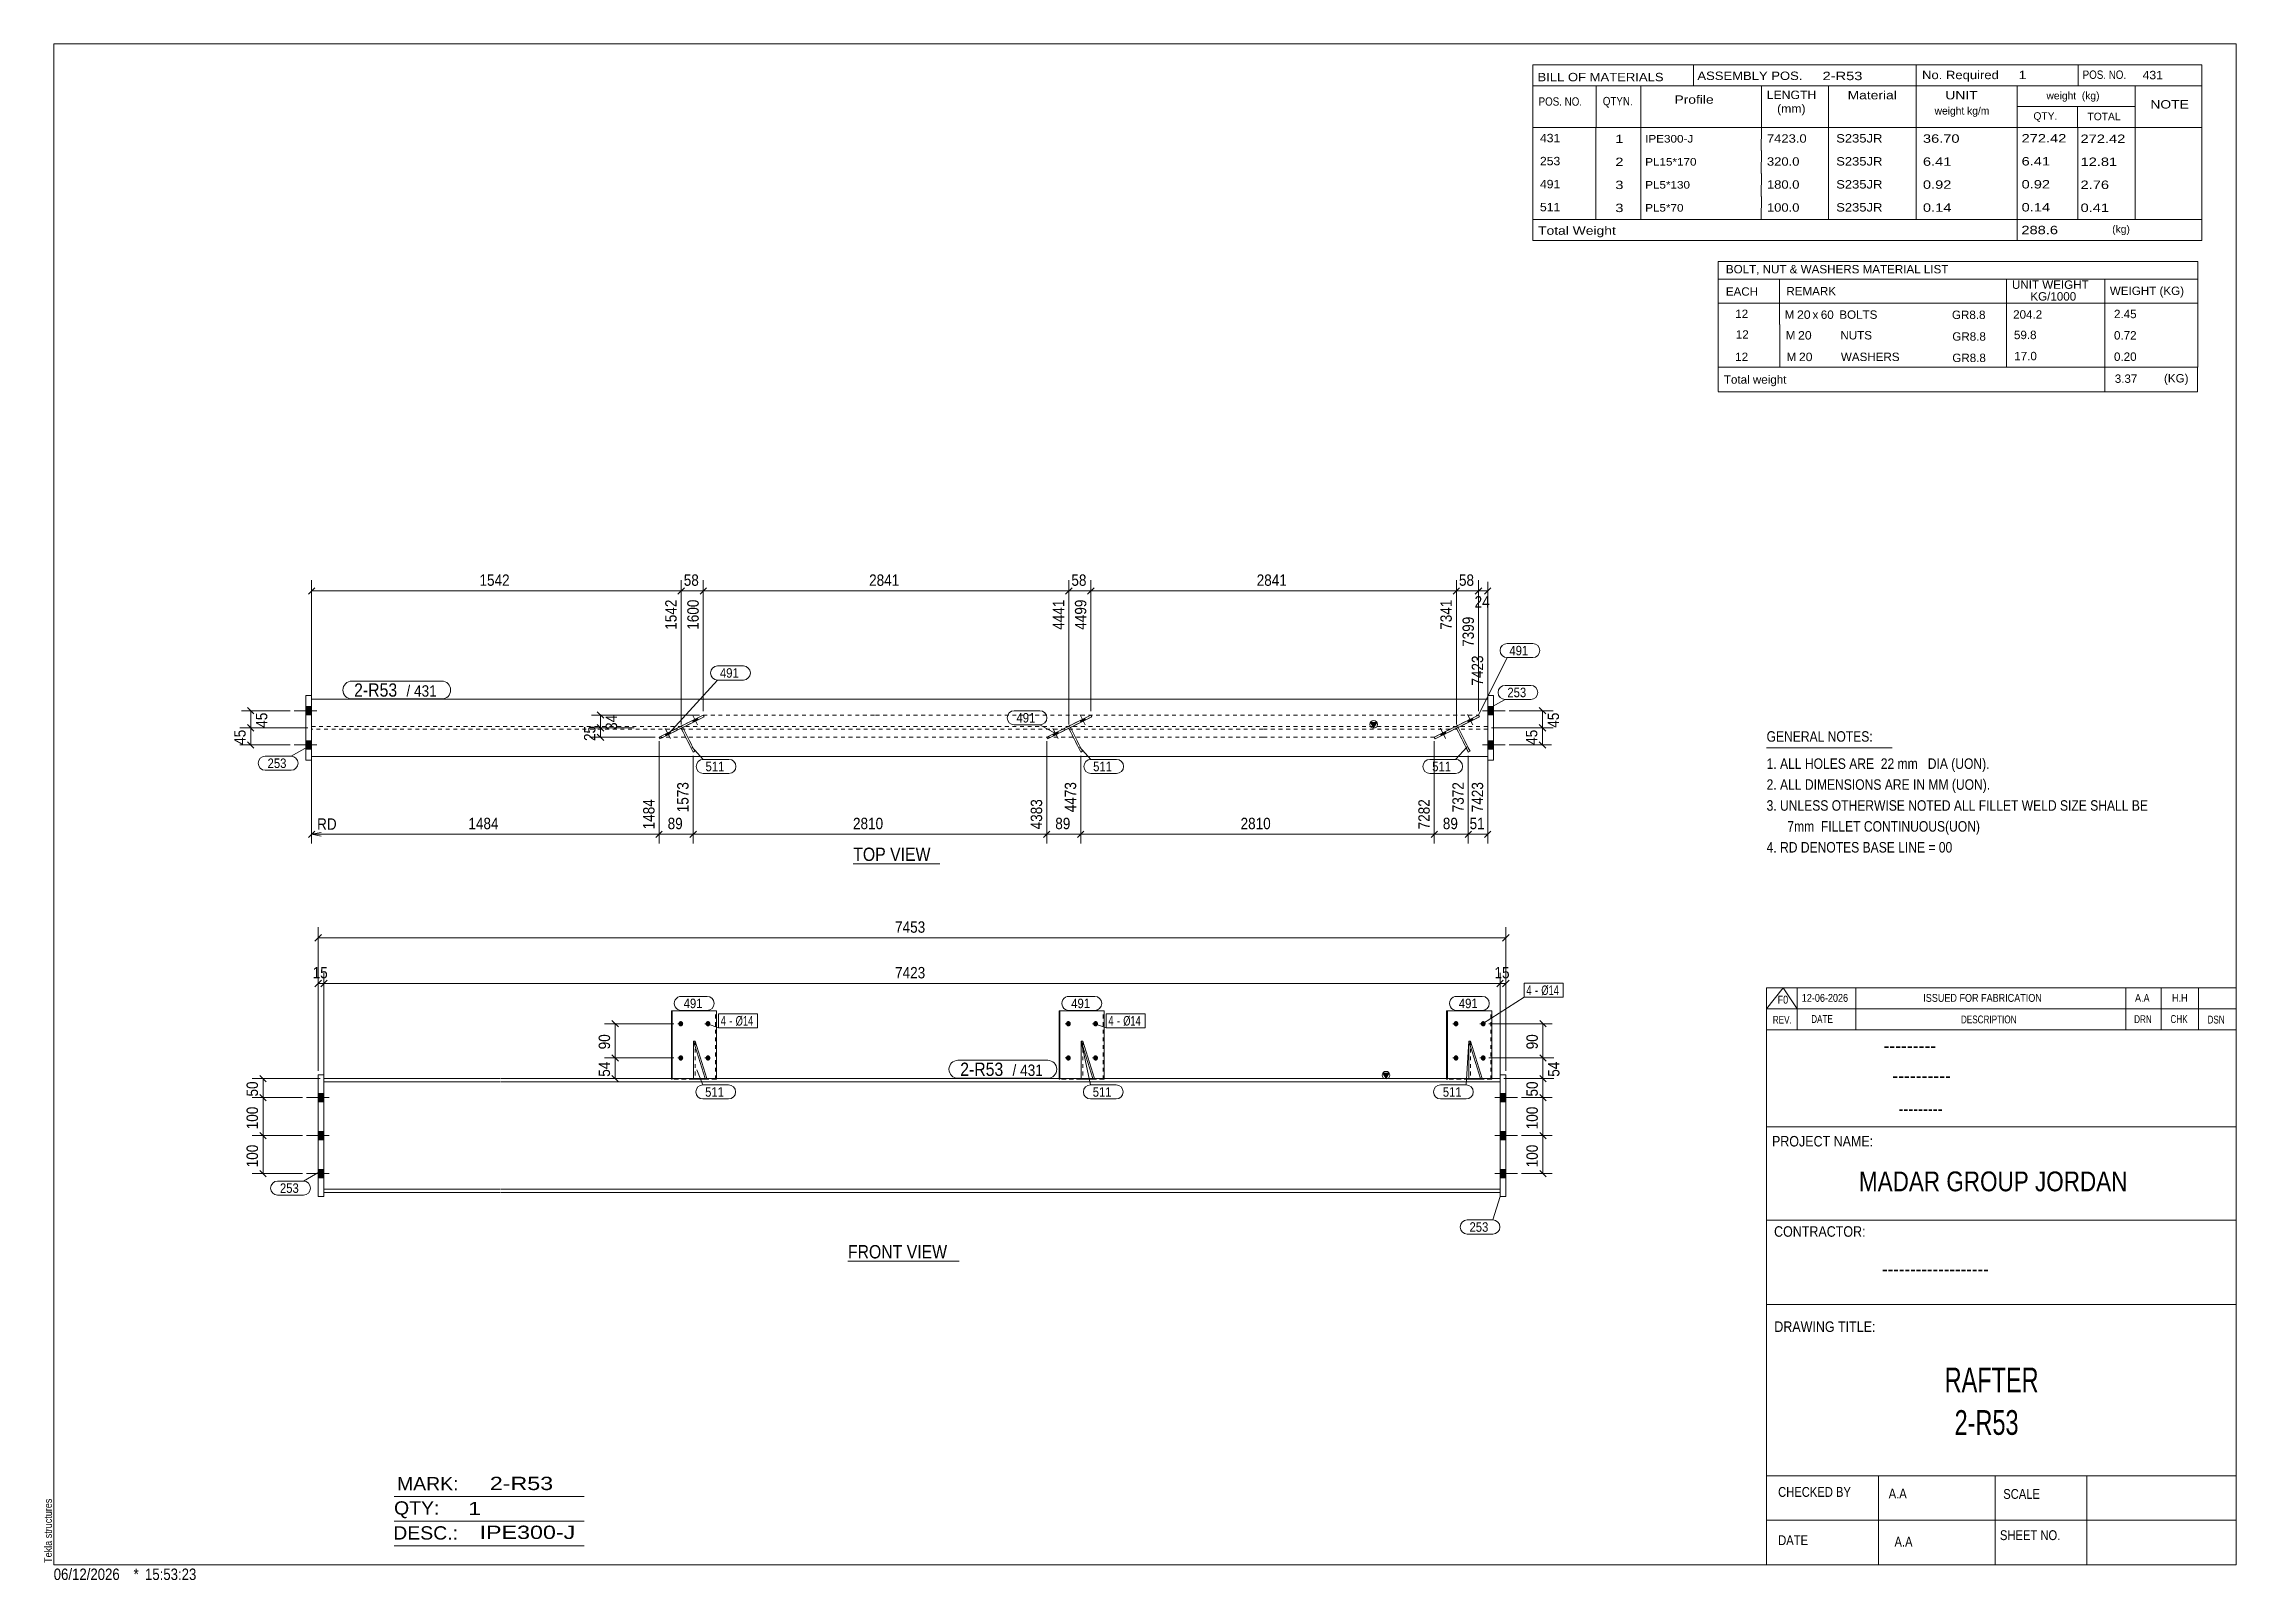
# Model space of a CAD drawing. Header units: millimetres. Extents: x 2 to 579, y 1 to 405.
import ezdxf

# ---------------------------------------------------------------- set-up
doc = ezdxf.new("R2010")
doc.units = ezdxf.units.MM
doc.linetypes.add('XKITLINE00', pattern=[0])
doc.linetypes.add('XKITLINE01', pattern=[4, 1, -1, 1, -1])
for name, color, linetype, lineweight in [('Bolt', 3, 'Continuous', 0), ('BoltMark', 7, 'Continuous', 0), ('Dimensions', 7, 'Continuous', 0), ('DrawingSheet', 5, 'Continuous', 0), ('GraphicObject', 6, 'Continuous', 0), ('OtherObjectType', 7, 'Continuous', 0), ('Part', 2, 'Continuous', 0), ('PartMark', 7, 'Continuous', 0)]:
    doc.layers.add(name, color=color, linetype=linetype, lineweight=lineweight)
doc.styles.add('@ARIAL_UNICODE_MS_BOLD', font='ARIAL.TTF')
doc.styles.add('ARIAL', font='ARIAL.TTF')
doc.styles.add('ARIAL_NARROW', font='ARIALN.TTF')
doc.styles.add('COMIC_SANS_MS_BOLD', font='COMICBD.TTF')
doc.styles.add('SWIS721_EX_BT', font='ARIAL.TTF')
doc.styles.add('SWISSE', font='ARIAL.TTF')

# ---------------------------------------------------------------- blocks, each defined once
blk = doc.blocks.new('*A1')
at = {"layer": 'Bolt'}
for points in [[(76.06, 126.77), (74.56, 126.77), (74.56, 128.97), (76.06, 128.97)], [(76.06, 126.77), (74.56, 126.77), (74.56, 128.97), (76.06, 128.97)], [(76.06, 116.77), (74.56, 116.77), (74.56, 118.97), (76.06, 118.97)], [(76.06, 116.77), (74.56, 116.77), (74.56, 118.97), (76.06, 118.97)], [(76.06, 106.77), (74.56, 106.77), (74.56, 108.97), (76.06, 108.97)], [(76.06, 106.77), (74.56, 106.77), (74.56, 108.97), (76.06, 108.97)]]:
    blk.add_hatch(color=3, dxfattribs=at).paths.add_polyline_path(points, flags=17)
at = {"layer": 'Bolt', "color": 3, "linetype": 'XKITLINE00', "lineweight": 0}
for p, q in [((71.46, 127.87), (77.46, 127.87)), ((71.46, 127.87), (77.46, 127.87)), ((74.56, 128.97), (76.06, 128.97)), ((74.56, 128.97), (76.06, 128.97)), ((74.56, 126.77), (76.06, 126.77)), ((74.56, 126.77), (76.06, 126.77)), ((71.46, 117.87), (77.46, 117.87)), ((71.46, 117.87), (77.46, 117.87)), ((74.56, 118.97), (76.06, 118.97)), ((74.56, 118.97), (76.06, 118.97)), ((74.56, 116.77), (76.06, 116.77)), ((74.56, 116.77), (76.06, 116.77)), ((71.46, 107.87), (77.46, 107.87)), ((71.46, 107.87), (77.46, 107.87)), ((74.56, 108.97), (76.06, 108.97)), ((74.56, 108.97), (76.06, 108.97)), ((74.56, 106.77), (76.06, 106.77)), ((74.56, 106.77), (76.06, 106.77))]:
    blk.add_line(p, q, dxfattribs=at)
blk = doc.blocks.new('*A2')
at = {"layer": 'Bolt'}
for points in [[(386.9, 126.77), (385.4, 126.77), (385.4, 128.97), (386.9, 128.97)], [(386.9, 126.77), (385.4, 126.77), (385.4, 128.97), (386.9, 128.97)], [(386.9, 116.77), (385.4, 116.77), (385.4, 118.97), (386.9, 118.97)], [(386.9, 116.77), (385.4, 116.77), (385.4, 118.97), (386.9, 118.97)], [(386.9, 106.77), (385.4, 106.77), (385.4, 108.97), (386.9, 108.97)], [(386.9, 106.77), (385.4, 106.77), (385.4, 108.97), (386.9, 108.97)]]:
    blk.add_hatch(color=3, dxfattribs=at).paths.add_polyline_path(points, flags=17)
at = {"layer": 'Bolt', "color": 3, "linetype": 'XKITLINE00', "lineweight": 0}
for p, q in [((390, 127.87), (384, 127.87)), ((390, 127.87), (384, 127.87)), ((386.9, 128.97), (385.4, 128.97)), ((386.9, 128.97), (385.4, 128.97)), ((386.9, 126.77), (385.4, 126.77)), ((386.9, 126.77), (385.4, 126.77)), ((390, 117.87), (384, 117.87)), ((390, 117.87), (384, 117.87)), ((386.9, 118.97), (385.4, 118.97)), ((386.9, 118.97), (385.4, 118.97)), ((386.9, 116.77), (385.4, 116.77)), ((386.9, 116.77), (385.4, 116.77)), ((390, 107.87), (384, 107.87)), ((390, 107.87), (384, 107.87)), ((386.9, 108.97), (385.4, 108.97)), ((386.9, 108.97), (385.4, 108.97)), ((386.9, 106.77), (385.4, 106.77)), ((386.9, 106.77), (385.4, 106.77))]:
    blk.add_line(p, q, dxfattribs=at)
blk = doc.blocks.new('*A3')
at = {"layer": 'Bolt'}
for points in [[(373.18, 147.32), (373.19, 147.36), (373.19, 147.39), (373.2, 147.42), (373.2, 147.46), (373.21, 147.49), (373.22, 147.52), (373.23, 147.56), (373.24, 147.59), (373.26, 147.62), (373.27, 147.65), (373.29, 147.68), (373.31, 147.71), (373.33, 147.73), (373.35, 147.76), (373.37, 147.78), (373.39, 147.81), (373.41, 147.83), (373.44, 147.85), (373.46, 147.87), (373.49, 147.89), (373.51, 147.91), (373.54, 147.92), (373.57, 147.93), (373.6, 147.95), (373.63, 147.96), (373.66, 147.97), (373.69, 147.97), (373.72, 147.98), (373.75, 147.98), (373.78, 147.99), (373.81, 147.99), (373.84, 147.99), (373.87, 147.98), (373.9, 147.98), (373.93, 147.97), (373.96, 147.97), (373.99, 147.96), (374.02, 147.95), (374.05, 147.93), (374.08, 147.92), (374.1, 147.91), (374.13, 147.89), (374.16, 147.87), (374.18, 147.85), (374.21, 147.83), (374.23, 147.81), (374.25, 147.78), (374.27, 147.76), (374.29, 147.73), (374.31, 147.71), (374.33, 147.68), (374.35, 147.65), (374.36, 147.62), (374.37, 147.59), (374.39, 147.56), (374.4, 147.52), (374.41, 147.49), (374.42, 147.46), (374.42, 147.42), (374.43, 147.39), (374.43, 147.36), (374.43, 147.32), (374.43, 147.29), (374.43, 147.25), (374.43, 147.22), (374.43, 147.19), (374.42, 147.15), (374.42, 147.12), (374.41, 147.08), (374.4, 147.05), (374.39, 147.02), (374.37, 146.99), (374.36, 146.96), (374.35, 146.93), (374.33, 146.9), (374.31, 146.87), (374.29, 146.84), (374.27, 146.82), (374.25, 146.79), (374.23, 146.77), (374.21, 146.75), (374.18, 146.73), (374.16, 146.71), (374.13, 146.69), (374.1, 146.67), (374.08, 146.66), (374.05, 146.64), (374.02, 146.63), (373.99, 146.62), (373.96, 146.61), (373.93, 146.6), (373.9, 146.6), (373.87, 146.59), (373.84, 146.59), (373.81, 146.59), (373.78, 146.59), (373.75, 146.59), (373.72, 146.6), (373.69, 146.6), (373.66, 146.61), (373.63, 146.62), (373.6, 146.63), (373.57, 146.64), (373.54, 146.66), (373.51, 146.67), (373.49, 146.69), (373.46, 146.71), (373.44, 146.73), (373.41, 146.75), (373.39, 146.77), (373.37, 146.79), (373.35, 146.82), (373.33, 146.84), (373.31, 146.87), (373.29, 146.9), (373.27, 146.93), (373.26, 146.96), (373.24, 146.99), (373.23, 147.02), (373.22, 147.05), (373.21, 147.08), (373.2, 147.12), (373.2, 147.15), (373.19, 147.19), (373.19, 147.22), (373.18, 147.25), (373.18, 147.29)], [(380.33, 147.32), (380.34, 147.36), (380.34, 147.39), (380.35, 147.42), (380.35, 147.46), (380.36, 147.49), (380.37, 147.52), (380.38, 147.56), (380.39, 147.59), (380.41, 147.62), (380.42, 147.65), (380.44, 147.68), (380.46, 147.71), (380.48, 147.73), (380.5, 147.76), (380.52, 147.78), (380.54, 147.81), (380.56, 147.83), (380.59, 147.85), (380.61, 147.87), (380.64, 147.89), (380.66, 147.91), (380.69, 147.92), (380.72, 147.93), (380.75, 147.95), (380.78, 147.96), (380.81, 147.97), (380.84, 147.97), (380.87, 147.98), (380.9, 147.98), (380.93, 147.99), (380.96, 147.99), (380.99, 147.99), (381.02, 147.98), (381.05, 147.98), (381.08, 147.97), (381.11, 147.97), (381.14, 147.96), (381.17, 147.95), (381.2, 147.93), (381.23, 147.92), (381.25, 147.91), (381.28, 147.89), (381.31, 147.87), (381.33, 147.85), (381.36, 147.83), (381.38, 147.81), (381.4, 147.78), (381.42, 147.76), (381.44, 147.73), (381.46, 147.71), (381.48, 147.68), (381.5, 147.65), (381.51, 147.62), (381.53, 147.59), (381.54, 147.56), (381.55, 147.52), (381.56, 147.49), (381.57, 147.46), (381.57, 147.42), (381.58, 147.39), (381.58, 147.36), (381.58, 147.32), (381.59, 147.29), (381.58, 147.25), (381.58, 147.22), (381.58, 147.19), (381.57, 147.15), (381.57, 147.12), (381.56, 147.08), (381.55, 147.05), (381.54, 147.02), (381.53, 146.99), (381.51, 146.96), (381.5, 146.93), (381.48, 146.9), (381.46, 146.87), (381.44, 146.84), (381.42, 146.82), (381.4, 146.79), (381.38, 146.77), (381.36, 146.75), (381.33, 146.73), (381.31, 146.71), (381.28, 146.69), (381.25, 146.67), (381.23, 146.66), (381.2, 146.64), (381.17, 146.63), (381.14, 146.62), (381.11, 146.61), (381.08, 146.6), (381.05, 146.6), (381.02, 146.59), (380.99, 146.59), (380.96, 146.59), (380.93, 146.59), (380.9, 146.59), (380.87, 146.6), (380.84, 146.6), (380.81, 146.61), (380.78, 146.62), (380.75, 146.63), (380.72, 146.64), (380.69, 146.66), (380.66, 146.67), (380.64, 146.69), (380.61, 146.71), (380.59, 146.73), (380.56, 146.75), (380.54, 146.77), (380.52, 146.79), (380.5, 146.82), (380.48, 146.84), (380.46, 146.87), (380.44, 146.9), (380.42, 146.93), (380.41, 146.96), (380.39, 146.99), (380.38, 147.02), (380.37, 147.05), (380.36, 147.08), (380.35, 147.12), (380.35, 147.15), (380.34, 147.19), (380.34, 147.22), (380.33, 147.25), (380.33, 147.29)], [(373.18, 138.32), (373.19, 138.36), (373.19, 138.39), (373.2, 138.42), (373.2, 138.46), (373.21, 138.49), (373.22, 138.52), (373.23, 138.56), (373.24, 138.59), (373.26, 138.62), (373.27, 138.65), (373.29, 138.68), (373.31, 138.71), (373.33, 138.73), (373.35, 138.76), (373.37, 138.78), (373.39, 138.81), (373.41, 138.83), (373.44, 138.85), (373.46, 138.87), (373.49, 138.89), (373.51, 138.91), (373.54, 138.92), (373.57, 138.93), (373.6, 138.95), (373.63, 138.96), (373.66, 138.97), (373.69, 138.97), (373.72, 138.98), (373.75, 138.98), (373.78, 138.99), (373.81, 138.99), (373.84, 138.99), (373.87, 138.98), (373.9, 138.98), (373.93, 138.97), (373.96, 138.97), (373.99, 138.96), (374.02, 138.95), (374.05, 138.93), (374.08, 138.92), (374.1, 138.91), (374.13, 138.89), (374.16, 138.87), (374.18, 138.85), (374.21, 138.83), (374.23, 138.81), (374.25, 138.78), (374.27, 138.76), (374.29, 138.73), (374.31, 138.71), (374.33, 138.68), (374.35, 138.65), (374.36, 138.62), (374.37, 138.59), (374.39, 138.56), (374.4, 138.52), (374.41, 138.49), (374.42, 138.46), (374.42, 138.42), (374.43, 138.39), (374.43, 138.36), (374.43, 138.32), (374.43, 138.29), (374.43, 138.25), (374.43, 138.22), (374.43, 138.19), (374.42, 138.15), (374.42, 138.12), (374.41, 138.08), (374.4, 138.05), (374.39, 138.02), (374.37, 137.99), (374.36, 137.96), (374.35, 137.93), (374.33, 137.9), (374.31, 137.87), (374.29, 137.84), (374.27, 137.82), (374.25, 137.79), (374.23, 137.77), (374.21, 137.75), (374.18, 137.73), (374.16, 137.71), (374.13, 137.69), (374.1, 137.67), (374.08, 137.66), (374.05, 137.64), (374.02, 137.63), (373.99, 137.62), (373.96, 137.61), (373.93, 137.6), (373.9, 137.6), (373.87, 137.59), (373.84, 137.59), (373.81, 137.59), (373.78, 137.59), (373.75, 137.59), (373.72, 137.6), (373.69, 137.6), (373.66, 137.61), (373.63, 137.62), (373.6, 137.63), (373.57, 137.64), (373.54, 137.66), (373.51, 137.67), (373.49, 137.69), (373.46, 137.71), (373.44, 137.73), (373.41, 137.75), (373.39, 137.77), (373.37, 137.79), (373.35, 137.82), (373.33, 137.84), (373.31, 137.87), (373.29, 137.9), (373.27, 137.93), (373.26, 137.96), (373.24, 137.99), (373.23, 138.02), (373.22, 138.05), (373.21, 138.08), (373.2, 138.12), (373.2, 138.15), (373.19, 138.19), (373.19, 138.22), (373.18, 138.25), (373.18, 138.29)], [(380.33, 138.32), (380.34, 138.36), (380.34, 138.39), (380.35, 138.42), (380.35, 138.46), (380.36, 138.49), (380.37, 138.52), (380.38, 138.56), (380.39, 138.59), (380.41, 138.62), (380.42, 138.65), (380.44, 138.68), (380.46, 138.71), (380.48, 138.73), (380.5, 138.76), (380.52, 138.78), (380.54, 138.81), (380.56, 138.83), (380.59, 138.85), (380.61, 138.87), (380.64, 138.89), (380.66, 138.91), (380.69, 138.92), (380.72, 138.93), (380.75, 138.95), (380.78, 138.96), (380.81, 138.97), (380.84, 138.97), (380.87, 138.98), (380.9, 138.98), (380.93, 138.99), (380.96, 138.99), (380.99, 138.99), (381.02, 138.98), (381.05, 138.98), (381.08, 138.97), (381.11, 138.97), (381.14, 138.96), (381.17, 138.95), (381.2, 138.93), (381.23, 138.92), (381.25, 138.91), (381.28, 138.89), (381.31, 138.87), (381.33, 138.85), (381.36, 138.83), (381.38, 138.81), (381.4, 138.78), (381.42, 138.76), (381.44, 138.73), (381.46, 138.71), (381.48, 138.68), (381.5, 138.65), (381.51, 138.62), (381.53, 138.59), (381.54, 138.56), (381.55, 138.52), (381.56, 138.49), (381.57, 138.46), (381.57, 138.42), (381.58, 138.39), (381.58, 138.36), (381.58, 138.32), (381.59, 138.29), (381.58, 138.25), (381.58, 138.22), (381.58, 138.19), (381.57, 138.15), (381.57, 138.12), (381.56, 138.08), (381.55, 138.05), (381.54, 138.02), (381.53, 137.99), (381.51, 137.96), (381.5, 137.93), (381.48, 137.9), (381.46, 137.87), (381.44, 137.84), (381.42, 137.82), (381.4, 137.79), (381.38, 137.77), (381.36, 137.75), (381.33, 137.73), (381.31, 137.71), (381.28, 137.69), (381.25, 137.67), (381.23, 137.66), (381.2, 137.64), (381.17, 137.63), (381.14, 137.62), (381.11, 137.61), (381.08, 137.6), (381.05, 137.6), (381.02, 137.59), (380.99, 137.59), (380.96, 137.59), (380.93, 137.59), (380.9, 137.59), (380.87, 137.6), (380.84, 137.6), (380.81, 137.61), (380.78, 137.62), (380.75, 137.63), (380.72, 137.64), (380.69, 137.66), (380.66, 137.67), (380.64, 137.69), (380.61, 137.71), (380.59, 137.73), (380.56, 137.75), (380.54, 137.77), (380.52, 137.79), (380.5, 137.82), (380.48, 137.84), (380.46, 137.87), (380.44, 137.9), (380.42, 137.93), (380.41, 137.96), (380.39, 137.99), (380.38, 138.02), (380.37, 138.05), (380.36, 138.08), (380.35, 138.12), (380.35, 138.15), (380.34, 138.19), (380.34, 138.22), (380.33, 138.25), (380.33, 138.29)]]:
    blk.add_hatch(color=3, dxfattribs=at).paths.add_polyline_path(points, flags=17)
at = {"layer": 'Bolt', "color": 3, "linetype": 'XKITLINE00', "lineweight": 0}
for p, q in [((374.31, 147.29), (372.96, 147.29)), ((381.46, 147.29), (380.11, 147.29)), ((374.31, 138.29), (372.96, 138.29)), ((381.46, 138.29), (380.11, 138.29))]:
    blk.add_line(p, q, dxfattribs=at)
blk = doc.blocks.new('*A4')
at = {"layer": 'Bolt'}
for points in [[(271.24, 147.32), (271.24, 147.36), (271.25, 147.39), (271.25, 147.42), (271.26, 147.46), (271.27, 147.49), (271.28, 147.52), (271.29, 147.56), (271.3, 147.59), (271.31, 147.62), (271.33, 147.65), (271.34, 147.68), (271.36, 147.71), (271.38, 147.73), (271.4, 147.76), (271.42, 147.78), (271.44, 147.81), (271.47, 147.83), (271.49, 147.85), (271.52, 147.87), (271.54, 147.89), (271.57, 147.91), (271.6, 147.92), (271.63, 147.93), (271.65, 147.95), (271.68, 147.96), (271.71, 147.97), (271.74, 147.97), (271.77, 147.98), (271.8, 147.98), (271.83, 147.99), (271.86, 147.99), (271.9, 147.99), (271.93, 147.98), (271.96, 147.98), (271.99, 147.97), (272.02, 147.97), (272.05, 147.96), (272.08, 147.95), (272.1, 147.93), (272.13, 147.92), (272.16, 147.91), (272.19, 147.89), (272.21, 147.87), (272.24, 147.85), (272.26, 147.83), (272.28, 147.81), (272.31, 147.78), (272.33, 147.76), (272.35, 147.73), (272.37, 147.71), (272.38, 147.68), (272.4, 147.65), (272.42, 147.62), (272.43, 147.59), (272.44, 147.56), (272.45, 147.52), (272.46, 147.49), (272.47, 147.46), (272.48, 147.42), (272.48, 147.39), (272.49, 147.36), (272.49, 147.32), (272.49, 147.29), (272.49, 147.25), (272.49, 147.22), (272.48, 147.19), (272.48, 147.15), (272.47, 147.12), (272.46, 147.08), (272.45, 147.05), (272.44, 147.02), (272.43, 146.99), (272.42, 146.96), (272.4, 146.93), (272.38, 146.9), (272.37, 146.87), (272.35, 146.84), (272.33, 146.82), (272.31, 146.79), (272.28, 146.77), (272.26, 146.75), (272.24, 146.73), (272.21, 146.71), (272.19, 146.69), (272.16, 146.67), (272.13, 146.66), (272.1, 146.64), (272.08, 146.63), (272.05, 146.62), (272.02, 146.61), (271.99, 146.6), (271.96, 146.6), (271.93, 146.59), (271.9, 146.59), (271.86, 146.59), (271.83, 146.59), (271.8, 146.59), (271.77, 146.6), (271.74, 146.6), (271.71, 146.61), (271.68, 146.62), (271.65, 146.63), (271.63, 146.64), (271.6, 146.66), (271.57, 146.67), (271.54, 146.69), (271.52, 146.71), (271.49, 146.73), (271.47, 146.75), (271.44, 146.77), (271.42, 146.79), (271.4, 146.82), (271.38, 146.84), (271.36, 146.87), (271.34, 146.9), (271.33, 146.93), (271.31, 146.96), (271.3, 146.99), (271.29, 147.02), (271.28, 147.05), (271.27, 147.08), (271.26, 147.12), (271.25, 147.15), (271.25, 147.19), (271.24, 147.22), (271.24, 147.25), (271.24, 147.29)], [(278.39, 147.32), (278.39, 147.36), (278.4, 147.39), (278.4, 147.42), (278.41, 147.46), (278.42, 147.49), (278.43, 147.52), (278.44, 147.56), (278.45, 147.59), (278.46, 147.62), (278.48, 147.65), (278.5, 147.68), (278.51, 147.71), (278.53, 147.73), (278.55, 147.76), (278.57, 147.78), (278.6, 147.81), (278.62, 147.83), (278.64, 147.85), (278.67, 147.87), (278.69, 147.89), (278.72, 147.91), (278.75, 147.92), (278.78, 147.93), (278.8, 147.95), (278.83, 147.96), (278.86, 147.97), (278.89, 147.97), (278.92, 147.98), (278.95, 147.98), (278.98, 147.99), (279.02, 147.99), (279.05, 147.99), (279.08, 147.98), (279.11, 147.98), (279.14, 147.97), (279.17, 147.97), (279.2, 147.96), (279.23, 147.95), (279.25, 147.93), (279.28, 147.92), (279.31, 147.91), (279.34, 147.89), (279.36, 147.87), (279.39, 147.85), (279.41, 147.83), (279.44, 147.81), (279.46, 147.78), (279.48, 147.76), (279.5, 147.73), (279.52, 147.71), (279.54, 147.68), (279.55, 147.65), (279.57, 147.62), (279.58, 147.59), (279.59, 147.56), (279.6, 147.52), (279.61, 147.49), (279.62, 147.46), (279.63, 147.42), (279.63, 147.39), (279.64, 147.36), (279.64, 147.32), (279.64, 147.29), (279.64, 147.25), (279.64, 147.22), (279.63, 147.19), (279.63, 147.15), (279.62, 147.12), (279.61, 147.08), (279.6, 147.05), (279.59, 147.02), (279.58, 146.99), (279.57, 146.96), (279.55, 146.93), (279.54, 146.9), (279.52, 146.87), (279.5, 146.84), (279.48, 146.82), (279.46, 146.79), (279.44, 146.77), (279.41, 146.75), (279.39, 146.73), (279.36, 146.71), (279.34, 146.69), (279.31, 146.67), (279.28, 146.66), (279.25, 146.64), (279.23, 146.63), (279.2, 146.62), (279.17, 146.61), (279.14, 146.6), (279.11, 146.6), (279.08, 146.59), (279.05, 146.59), (279.02, 146.59), (278.98, 146.59), (278.95, 146.59), (278.92, 146.6), (278.89, 146.6), (278.86, 146.61), (278.83, 146.62), (278.8, 146.63), (278.78, 146.64), (278.75, 146.66), (278.72, 146.67), (278.69, 146.69), (278.67, 146.71), (278.64, 146.73), (278.62, 146.75), (278.6, 146.77), (278.57, 146.79), (278.55, 146.82), (278.53, 146.84), (278.51, 146.87), (278.5, 146.9), (278.48, 146.93), (278.46, 146.96), (278.45, 146.99), (278.44, 147.02), (278.43, 147.05), (278.42, 147.08), (278.41, 147.12), (278.4, 147.15), (278.4, 147.19), (278.39, 147.22), (278.39, 147.25), (278.39, 147.29)], [(271.24, 138.32), (271.24, 138.36), (271.25, 138.39), (271.25, 138.42), (271.26, 138.46), (271.27, 138.49), (271.28, 138.52), (271.29, 138.56), (271.3, 138.59), (271.31, 138.62), (271.33, 138.65), (271.34, 138.68), (271.36, 138.71), (271.38, 138.73), (271.4, 138.76), (271.42, 138.78), (271.44, 138.81), (271.47, 138.83), (271.49, 138.85), (271.52, 138.87), (271.54, 138.89), (271.57, 138.91), (271.6, 138.92), (271.63, 138.93), (271.65, 138.95), (271.68, 138.96), (271.71, 138.97), (271.74, 138.97), (271.77, 138.98), (271.8, 138.98), (271.83, 138.99), (271.86, 138.99), (271.9, 138.99), (271.93, 138.98), (271.96, 138.98), (271.99, 138.97), (272.02, 138.97), (272.05, 138.96), (272.08, 138.95), (272.1, 138.93), (272.13, 138.92), (272.16, 138.91), (272.19, 138.89), (272.21, 138.87), (272.24, 138.85), (272.26, 138.83), (272.28, 138.81), (272.31, 138.78), (272.33, 138.76), (272.35, 138.73), (272.37, 138.71), (272.38, 138.68), (272.4, 138.65), (272.42, 138.62), (272.43, 138.59), (272.44, 138.56), (272.45, 138.52), (272.46, 138.49), (272.47, 138.46), (272.48, 138.42), (272.48, 138.39), (272.49, 138.36), (272.49, 138.32), (272.49, 138.29), (272.49, 138.25), (272.49, 138.22), (272.48, 138.19), (272.48, 138.15), (272.47, 138.12), (272.46, 138.08), (272.45, 138.05), (272.44, 138.02), (272.43, 137.99), (272.42, 137.96), (272.4, 137.93), (272.38, 137.9), (272.37, 137.87), (272.35, 137.84), (272.33, 137.82), (272.31, 137.79), (272.28, 137.77), (272.26, 137.75), (272.24, 137.73), (272.21, 137.71), (272.19, 137.69), (272.16, 137.67), (272.13, 137.66), (272.1, 137.64), (272.08, 137.63), (272.05, 137.62), (272.02, 137.61), (271.99, 137.6), (271.96, 137.6), (271.93, 137.59), (271.9, 137.59), (271.86, 137.59), (271.83, 137.59), (271.8, 137.59), (271.77, 137.6), (271.74, 137.6), (271.71, 137.61), (271.68, 137.62), (271.65, 137.63), (271.63, 137.64), (271.6, 137.66), (271.57, 137.67), (271.54, 137.69), (271.52, 137.71), (271.49, 137.73), (271.47, 137.75), (271.44, 137.77), (271.42, 137.79), (271.4, 137.82), (271.38, 137.84), (271.36, 137.87), (271.34, 137.9), (271.33, 137.93), (271.31, 137.96), (271.3, 137.99), (271.29, 138.02), (271.28, 138.05), (271.27, 138.08), (271.26, 138.12), (271.25, 138.15), (271.25, 138.19), (271.24, 138.22), (271.24, 138.25), (271.24, 138.29)], [(278.39, 138.32), (278.39, 138.36), (278.4, 138.39), (278.4, 138.42), (278.41, 138.46), (278.42, 138.49), (278.43, 138.52), (278.44, 138.56), (278.45, 138.59), (278.46, 138.62), (278.48, 138.65), (278.5, 138.68), (278.51, 138.71), (278.53, 138.73), (278.55, 138.76), (278.57, 138.78), (278.6, 138.81), (278.62, 138.83), (278.64, 138.85), (278.67, 138.87), (278.69, 138.89), (278.72, 138.91), (278.75, 138.92), (278.78, 138.93), (278.8, 138.95), (278.83, 138.96), (278.86, 138.97), (278.89, 138.97), (278.92, 138.98), (278.95, 138.98), (278.98, 138.99), (279.02, 138.99), (279.05, 138.99), (279.08, 138.98), (279.11, 138.98), (279.14, 138.97), (279.17, 138.97), (279.2, 138.96), (279.23, 138.95), (279.25, 138.93), (279.28, 138.92), (279.31, 138.91), (279.34, 138.89), (279.36, 138.87), (279.39, 138.85), (279.41, 138.83), (279.44, 138.81), (279.46, 138.78), (279.48, 138.76), (279.5, 138.73), (279.52, 138.71), (279.54, 138.68), (279.55, 138.65), (279.57, 138.62), (279.58, 138.59), (279.59, 138.56), (279.6, 138.52), (279.61, 138.49), (279.62, 138.46), (279.63, 138.42), (279.63, 138.39), (279.64, 138.36), (279.64, 138.32), (279.64, 138.29), (279.64, 138.25), (279.64, 138.22), (279.63, 138.19), (279.63, 138.15), (279.62, 138.12), (279.61, 138.08), (279.6, 138.05), (279.59, 138.02), (279.58, 137.99), (279.57, 137.96), (279.55, 137.93), (279.54, 137.9), (279.52, 137.87), (279.5, 137.84), (279.48, 137.82), (279.46, 137.79), (279.44, 137.77), (279.41, 137.75), (279.39, 137.73), (279.36, 137.71), (279.34, 137.69), (279.31, 137.67), (279.28, 137.66), (279.25, 137.64), (279.23, 137.63), (279.2, 137.62), (279.17, 137.61), (279.14, 137.6), (279.11, 137.6), (279.08, 137.59), (279.05, 137.59), (279.02, 137.59), (278.98, 137.59), (278.95, 137.59), (278.92, 137.6), (278.89, 137.6), (278.86, 137.61), (278.83, 137.62), (278.8, 137.63), (278.78, 137.64), (278.75, 137.66), (278.72, 137.67), (278.69, 137.69), (278.67, 137.71), (278.64, 137.73), (278.62, 137.75), (278.6, 137.77), (278.57, 137.79), (278.55, 137.82), (278.53, 137.84), (278.51, 137.87), (278.5, 137.9), (278.48, 137.93), (278.46, 137.96), (278.45, 137.99), (278.44, 138.02), (278.43, 138.05), (278.42, 138.08), (278.41, 138.12), (278.4, 138.15), (278.4, 138.19), (278.39, 138.22), (278.39, 138.25), (278.39, 138.29)]]:
    blk.add_hatch(color=3, dxfattribs=at).paths.add_polyline_path(points, flags=17)
at = {"layer": 'Bolt', "color": 3, "linetype": 'XKITLINE00', "lineweight": 0}
for p, q in [((272.38, 147.29), (271.04, 147.29)), ((279.54, 147.29), (278.19, 147.29)), ((272.38, 138.29), (271.04, 138.29)), ((279.54, 138.29), (278.19, 138.29))]:
    blk.add_line(p, q, dxfattribs=at)
blk = doc.blocks.new('*A5')
at = {"layer": 'Bolt'}
for points in [[(169.3, 147.32), (169.3, 147.36), (169.3, 147.39), (169.31, 147.42), (169.31, 147.46), (169.32, 147.49), (169.33, 147.52), (169.34, 147.56), (169.35, 147.59), (169.37, 147.62), (169.38, 147.65), (169.4, 147.68), (169.42, 147.71), (169.44, 147.73), (169.46, 147.76), (169.48, 147.78), (169.5, 147.81), (169.52, 147.83), (169.55, 147.85), (169.57, 147.87), (169.6, 147.89), (169.63, 147.91), (169.65, 147.92), (169.68, 147.93), (169.71, 147.95), (169.74, 147.96), (169.77, 147.97), (169.8, 147.97), (169.83, 147.98), (169.86, 147.98), (169.89, 147.99), (169.92, 147.99), (169.95, 147.99), (169.98, 147.98), (170.01, 147.98), (170.04, 147.97), (170.07, 147.97), (170.1, 147.96), (170.13, 147.95), (170.16, 147.93), (170.19, 147.92), (170.22, 147.91), (170.24, 147.89), (170.27, 147.87), (170.29, 147.85), (170.32, 147.83), (170.34, 147.81), (170.36, 147.78), (170.38, 147.76), (170.4, 147.73), (170.42, 147.71), (170.44, 147.68), (170.46, 147.65), (170.47, 147.62), (170.49, 147.59), (170.5, 147.56), (170.51, 147.52), (170.52, 147.49), (170.53, 147.46), (170.53, 147.42), (170.54, 147.39), (170.54, 147.36), (170.55, 147.32), (170.55, 147.29), (170.55, 147.25), (170.54, 147.22), (170.54, 147.19), (170.53, 147.15), (170.53, 147.12), (170.52, 147.08), (170.51, 147.05), (170.5, 147.02), (170.49, 146.99), (170.47, 146.96), (170.46, 146.93), (170.44, 146.9), (170.42, 146.87), (170.4, 146.84), (170.38, 146.82), (170.36, 146.79), (170.34, 146.77), (170.32, 146.75), (170.29, 146.73), (170.27, 146.71), (170.24, 146.69), (170.22, 146.67), (170.19, 146.66), (170.16, 146.64), (170.13, 146.63), (170.1, 146.62), (170.07, 146.61), (170.04, 146.6), (170.01, 146.6), (169.98, 146.59), (169.95, 146.59), (169.92, 146.59), (169.89, 146.59), (169.86, 146.59), (169.83, 146.6), (169.8, 146.6), (169.77, 146.61), (169.74, 146.62), (169.71, 146.63), (169.68, 146.64), (169.65, 146.66), (169.63, 146.67), (169.6, 146.69), (169.57, 146.71), (169.55, 146.73), (169.52, 146.75), (169.5, 146.77), (169.48, 146.79), (169.46, 146.82), (169.44, 146.84), (169.42, 146.87), (169.4, 146.9), (169.38, 146.93), (169.37, 146.96), (169.35, 146.99), (169.34, 147.02), (169.33, 147.05), (169.32, 147.08), (169.31, 147.12), (169.31, 147.15), (169.3, 147.19), (169.3, 147.22), (169.3, 147.25), (169.29, 147.29)], [(176.45, 147.32), (176.45, 147.36), (176.45, 147.39), (176.46, 147.42), (176.46, 147.46), (176.47, 147.49), (176.48, 147.52), (176.49, 147.56), (176.51, 147.59), (176.52, 147.62), (176.53, 147.65), (176.55, 147.68), (176.57, 147.71), (176.59, 147.73), (176.61, 147.76), (176.63, 147.78), (176.65, 147.81), (176.67, 147.83), (176.7, 147.85), (176.72, 147.87), (176.75, 147.89), (176.78, 147.91), (176.8, 147.92), (176.83, 147.93), (176.86, 147.95), (176.89, 147.96), (176.92, 147.97), (176.95, 147.97), (176.98, 147.98), (177.01, 147.98), (177.04, 147.99), (177.07, 147.99), (177.1, 147.99), (177.13, 147.98), (177.16, 147.98), (177.19, 147.97), (177.22, 147.97), (177.25, 147.96), (177.28, 147.95), (177.31, 147.93), (177.34, 147.92), (177.37, 147.91), (177.39, 147.89), (177.42, 147.87), (177.44, 147.85), (177.47, 147.83), (177.49, 147.81), (177.51, 147.78), (177.53, 147.76), (177.55, 147.73), (177.57, 147.71), (177.59, 147.68), (177.61, 147.65), (177.62, 147.62), (177.64, 147.59), (177.65, 147.56), (177.66, 147.52), (177.67, 147.49), (177.68, 147.46), (177.68, 147.42), (177.69, 147.39), (177.69, 147.36), (177.7, 147.32), (177.7, 147.29), (177.7, 147.25), (177.69, 147.22), (177.69, 147.19), (177.68, 147.15), (177.68, 147.12), (177.67, 147.08), (177.66, 147.05), (177.65, 147.02), (177.64, 146.99), (177.62, 146.96), (177.61, 146.93), (177.59, 146.9), (177.57, 146.87), (177.55, 146.84), (177.53, 146.82), (177.51, 146.79), (177.49, 146.77), (177.47, 146.75), (177.44, 146.73), (177.42, 146.71), (177.39, 146.69), (177.37, 146.67), (177.34, 146.66), (177.31, 146.64), (177.28, 146.63), (177.25, 146.62), (177.22, 146.61), (177.19, 146.6), (177.16, 146.6), (177.13, 146.59), (177.1, 146.59), (177.07, 146.59), (177.04, 146.59), (177.01, 146.59), (176.98, 146.6), (176.95, 146.6), (176.92, 146.61), (176.89, 146.62), (176.86, 146.63), (176.83, 146.64), (176.8, 146.66), (176.78, 146.67), (176.75, 146.69), (176.72, 146.71), (176.7, 146.73), (176.67, 146.75), (176.65, 146.77), (176.63, 146.79), (176.61, 146.82), (176.59, 146.84), (176.57, 146.87), (176.55, 146.9), (176.53, 146.93), (176.52, 146.96), (176.51, 146.99), (176.49, 147.02), (176.48, 147.05), (176.47, 147.08), (176.46, 147.12), (176.46, 147.15), (176.45, 147.19), (176.45, 147.22), (176.45, 147.25), (176.45, 147.29)], [(169.3, 138.32), (169.3, 138.36), (169.3, 138.39), (169.31, 138.42), (169.31, 138.46), (169.32, 138.49), (169.33, 138.52), (169.34, 138.56), (169.35, 138.59), (169.37, 138.62), (169.38, 138.65), (169.4, 138.68), (169.42, 138.71), (169.44, 138.73), (169.46, 138.76), (169.48, 138.78), (169.5, 138.81), (169.52, 138.83), (169.55, 138.85), (169.57, 138.87), (169.6, 138.89), (169.63, 138.91), (169.65, 138.92), (169.68, 138.93), (169.71, 138.95), (169.74, 138.96), (169.77, 138.97), (169.8, 138.97), (169.83, 138.98), (169.86, 138.98), (169.89, 138.99), (169.92, 138.99), (169.95, 138.99), (169.98, 138.98), (170.01, 138.98), (170.04, 138.97), (170.07, 138.97), (170.1, 138.96), (170.13, 138.95), (170.16, 138.93), (170.19, 138.92), (170.22, 138.91), (170.24, 138.89), (170.27, 138.87), (170.29, 138.85), (170.32, 138.83), (170.34, 138.81), (170.36, 138.78), (170.38, 138.76), (170.4, 138.73), (170.42, 138.71), (170.44, 138.68), (170.46, 138.65), (170.47, 138.62), (170.49, 138.59), (170.5, 138.56), (170.51, 138.52), (170.52, 138.49), (170.53, 138.46), (170.53, 138.42), (170.54, 138.39), (170.54, 138.36), (170.55, 138.32), (170.55, 138.29), (170.55, 138.25), (170.54, 138.22), (170.54, 138.19), (170.53, 138.15), (170.53, 138.12), (170.52, 138.08), (170.51, 138.05), (170.5, 138.02), (170.49, 137.99), (170.47, 137.96), (170.46, 137.93), (170.44, 137.9), (170.42, 137.87), (170.4, 137.84), (170.38, 137.82), (170.36, 137.79), (170.34, 137.77), (170.32, 137.75), (170.29, 137.73), (170.27, 137.71), (170.24, 137.69), (170.22, 137.67), (170.19, 137.66), (170.16, 137.64), (170.13, 137.63), (170.1, 137.62), (170.07, 137.61), (170.04, 137.6), (170.01, 137.6), (169.98, 137.59), (169.95, 137.59), (169.92, 137.59), (169.89, 137.59), (169.86, 137.59), (169.83, 137.6), (169.8, 137.6), (169.77, 137.61), (169.74, 137.62), (169.71, 137.63), (169.68, 137.64), (169.65, 137.66), (169.63, 137.67), (169.6, 137.69), (169.57, 137.71), (169.55, 137.73), (169.52, 137.75), (169.5, 137.77), (169.48, 137.79), (169.46, 137.82), (169.44, 137.84), (169.42, 137.87), (169.4, 137.9), (169.38, 137.93), (169.37, 137.96), (169.35, 137.99), (169.34, 138.02), (169.33, 138.05), (169.32, 138.08), (169.31, 138.12), (169.31, 138.15), (169.3, 138.19), (169.3, 138.22), (169.3, 138.25), (169.29, 138.29)], [(176.45, 138.32), (176.45, 138.36), (176.45, 138.39), (176.46, 138.42), (176.46, 138.46), (176.47, 138.49), (176.48, 138.52), (176.49, 138.56), (176.51, 138.59), (176.52, 138.62), (176.53, 138.65), (176.55, 138.68), (176.57, 138.71), (176.59, 138.73), (176.61, 138.76), (176.63, 138.78), (176.65, 138.81), (176.67, 138.83), (176.7, 138.85), (176.72, 138.87), (176.75, 138.89), (176.78, 138.91), (176.8, 138.92), (176.83, 138.93), (176.86, 138.95), (176.89, 138.96), (176.92, 138.97), (176.95, 138.97), (176.98, 138.98), (177.01, 138.98), (177.04, 138.99), (177.07, 138.99), (177.1, 138.99), (177.13, 138.98), (177.16, 138.98), (177.19, 138.97), (177.22, 138.97), (177.25, 138.96), (177.28, 138.95), (177.31, 138.93), (177.34, 138.92), (177.37, 138.91), (177.39, 138.89), (177.42, 138.87), (177.44, 138.85), (177.47, 138.83), (177.49, 138.81), (177.51, 138.78), (177.53, 138.76), (177.55, 138.73), (177.57, 138.71), (177.59, 138.68), (177.61, 138.65), (177.62, 138.62), (177.64, 138.59), (177.65, 138.56), (177.66, 138.52), (177.67, 138.49), (177.68, 138.46), (177.68, 138.42), (177.69, 138.39), (177.69, 138.36), (177.7, 138.32), (177.7, 138.29), (177.7, 138.25), (177.69, 138.22), (177.69, 138.19), (177.68, 138.15), (177.68, 138.12), (177.67, 138.08), (177.66, 138.05), (177.65, 138.02), (177.64, 137.99), (177.62, 137.96), (177.61, 137.93), (177.59, 137.9), (177.57, 137.87), (177.55, 137.84), (177.53, 137.82), (177.51, 137.79), (177.49, 137.77), (177.47, 137.75), (177.44, 137.73), (177.42, 137.71), (177.39, 137.69), (177.37, 137.67), (177.34, 137.66), (177.31, 137.64), (177.28, 137.63), (177.25, 137.62), (177.22, 137.61), (177.19, 137.6), (177.16, 137.6), (177.13, 137.59), (177.1, 137.59), (177.07, 137.59), (177.04, 137.59), (177.01, 137.59), (176.98, 137.6), (176.95, 137.6), (176.92, 137.61), (176.89, 137.62), (176.86, 137.63), (176.83, 137.64), (176.8, 137.66), (176.78, 137.67), (176.75, 137.69), (176.72, 137.71), (176.7, 137.73), (176.67, 137.75), (176.65, 137.77), (176.63, 137.79), (176.61, 137.82), (176.59, 137.84), (176.57, 137.87), (176.55, 137.9), (176.53, 137.93), (176.52, 137.96), (176.51, 137.99), (176.49, 138.02), (176.48, 138.05), (176.47, 138.08), (176.46, 138.12), (176.46, 138.15), (176.45, 138.19), (176.45, 138.22), (176.45, 138.25), (176.45, 138.29)]]:
    blk.add_hatch(color=3, dxfattribs=at).paths.add_polyline_path(points, flags=17)
at = {"layer": 'Bolt', "color": 3, "linetype": 'XKITLINE00', "lineweight": 0}
for p, q in [((170.44, 147.29), (169.1, 147.29)), ((177.59, 147.29), (176.25, 147.29)), ((170.44, 138.29), (169.1, 138.29)), ((177.59, 138.29), (176.25, 138.29))]:
    blk.add_line(p, q, dxfattribs=at)
blk = doc.blocks.new('*A6')
at = {"layer": 'Part'}
blk.add_hatch(color=2, dxfattribs=at).paths.add_polyline_path([(354.6, 134.27), (356.2, 134.27), (355.4, 132.87)], flags=17)
at = {"layer": 'Part', "color": 2, "linetype": 'XKITLINE00', "lineweight": 0}
for p, q in [((122.36, 132.87), (76.06, 132.87)), ((224.31, 132.87), (122.46, 132.87)), ((326.25, 132.87), (224.41, 132.87)), ((385.4, 132.87), (326.35, 132.87)), ((355.4, 132.87), (354.6, 134.27)), ((354.6, 134.27), (356.2, 134.27)), ((356.2, 134.27), (355.4, 132.87)), ((76.06, 131.97), (122.36, 131.97)), ((122.46, 131.97), (224.31, 131.97)), ((224.41, 131.97), (326.25, 131.97)), ((326.35, 131.97), (385.4, 131.97)), ((122.36, 103.77), (76.06, 103.77)), ((122.36, 102.87), (76.06, 102.87)), ((224.31, 103.77), (122.46, 103.77)), ((224.31, 102.87), (122.46, 102.87)), ((326.25, 103.77), (224.41, 103.77)), ((326.25, 102.87), (224.41, 102.87)), ((385.4, 103.77), (326.35, 103.77)), ((385.4, 102.87), (326.35, 102.87))]:
    blk.add_line(p, q, dxfattribs=at)
at = {"layer": 'Part', "color": 7, "linetype": 'XKITLINE01', "lineweight": 0}
for p, q in [((76.06, 102.87), (76.06, 132.87)), ((385.4, 103.77), (385.4, 132.87)), ((385.4, 102.87), (385.4, 103.77))]:
    blk.add_line(p, q, dxfattribs=at)
at = {"layer": 'Part', "color": 2, "linetype": 'XKITLINE00', "lineweight": 0}
blk.add_circle((355.4, 133.77), 1, dxfattribs=at)
blk = doc.blocks.new('*A7')
at = {"layer": 'Part', "color": 2, "linetype": 'XKITLINE00', "lineweight": 0}
for p, q in [((74.56, 133.87), (74.56, 101.87)), ((76.06, 133.87), (74.56, 133.87)), ((76.06, 101.87), (76.06, 133.87)), ((76.06, 101.87), (74.56, 101.87)), ((74.56, 101.87), (74.56, 101.87)), ((76.06, 101.87), (76.06, 101.87))]:
    blk.add_line(p, q, dxfattribs=at)
at = {"layer": 'Part', "color": 7, "linetype": 'XKITLINE01', "lineweight": 0}
for p, q in [((74.56, 133.87), (74.56, 133.87)), ((76.06, 133.87), (74.56, 133.87)), ((74.56, 101.87), (76.06, 101.87))]:
    blk.add_line(p, q, dxfattribs=at)
blk = doc.blocks.new('*A8')
at = {"layer": 'Part', "color": 2, "linetype": 'XKITLINE00', "lineweight": 0}
for p, q in [((385.4, 133.87), (386.9, 133.87)), ((385.4, 133.87), (385.4, 101.87)), ((386.9, 101.87), (386.9, 133.87)), ((386.9, 101.87), (385.4, 101.87)), ((385.4, 101.87), (385.4, 101.87)), ((386.9, 101.87), (386.9, 101.87))]:
    blk.add_line(p, q, dxfattribs=at)
at = {"layer": 'Part', "color": 7, "linetype": 'XKITLINE01', "lineweight": 0}
for p, q in [((385.4, 133.87), (385.4, 133.87)), ((386.9, 133.87), (385.4, 133.87)), ((386.9, 133.87), (386.9, 133.87)), ((385.4, 101.87), (386.9, 101.87))]:
    blk.add_line(p, q, dxfattribs=at)
blk = doc.blocks.new('*A9')
at = {"layer": 'Part', "color": 2, "linetype": 'XKITLINE00', "lineweight": 0}
for p, q in [((371.35, 150.69), (371.35, 132.87)), ((371.57, 150.69), (371.35, 150.69)), ((383.19, 150.69), (371.57, 150.69)), ((371.57, 150.69), (371.57, 132.87)), ((383.19, 150.69), (383.19, 132.87))]:
    blk.add_line(p, q, dxfattribs=at)
at = {"layer": 'Part', "color": 7, "linetype": 'XKITLINE01', "lineweight": 0}
for p, q in [((382.97, 150.69), (371.35, 150.69)), ((382.97, 132.69), (382.97, 150.69)), ((382.97, 150.69), (383.19, 150.69)), ((371.35, 132.87), (371.35, 132.69)), ((382.97, 132.69), (371.35, 132.69)), ((371.35, 132.69), (371.57, 132.69)), ((371.57, 132.87), (371.57, 132.69)), ((383.19, 132.69), (371.57, 132.69)), ((383.19, 132.69), (382.97, 132.69)), ((383.19, 132.87), (383.19, 132.69))]:
    blk.add_line(p, q, dxfattribs=at)
blk = doc.blocks.new('*A10')
at = {"layer": 'Part', "color": 2, "linetype": 'XKITLINE00', "lineweight": 0}
for p, q in [((380.24, 132.87), (377.16, 142.69)), ((377.16, 142.69), (377.16, 132.87)), ((377.16, 142.69), (377.61, 142.69)), ((380.69, 132.87), (377.61, 142.69))]:
    blk.add_line(p, q, dxfattribs=at)
at = {"layer": 'Part', "color": 7, "linetype": 'XKITLINE01', "lineweight": 0}
for p, q in [((377.61, 142.69), (377.61, 132.69)), ((377.16, 132.87), (377.16, 132.69)), ((377.16, 132.69), (380.3, 132.69)), ((377.16, 132.69), (377.61, 132.69)), ((380.75, 132.69), (377.61, 132.69)), ((380.3, 132.69), (380.24, 132.87)), ((380.3, 132.69), (380.75, 132.69)), ((380.75, 132.69), (380.69, 132.87))]:
    blk.add_line(p, q, dxfattribs=at)
blk = doc.blocks.new('*A11')
at = {"layer": 'Part', "color": 2, "linetype": 'XKITLINE00', "lineweight": 0}
for p, q in [((269.41, 150.69), (269.41, 132.87)), ((269.63, 150.69), (269.41, 150.69)), ((281.25, 150.69), (269.63, 150.69)), ((269.63, 150.69), (269.63, 132.87)), ((281.25, 150.69), (281.25, 132.87))]:
    blk.add_line(p, q, dxfattribs=at)
at = {"layer": 'Part', "color": 7, "linetype": 'XKITLINE01', "lineweight": 0}
for p, q in [((281.03, 150.69), (269.41, 150.69)), ((281.03, 132.69), (281.03, 150.69)), ((281.03, 150.69), (281.25, 150.69)), ((269.41, 132.87), (269.41, 132.69)), ((281.03, 132.69), (269.41, 132.69)), ((269.41, 132.69), (269.63, 132.69)), ((269.63, 132.87), (269.63, 132.69)), ((281.25, 132.69), (269.63, 132.69)), ((281.25, 132.69), (281.03, 132.69)), ((281.25, 132.87), (281.25, 132.69))]:
    blk.add_line(p, q, dxfattribs=at)
blk = doc.blocks.new('*A12')
at = {"layer": 'Part', "color": 2, "linetype": 'XKITLINE00', "lineweight": 0}
for p, q in [((278.3, 132.87), (275.22, 142.69)), ((275.22, 142.69), (275.22, 132.87)), ((275.22, 142.69), (275.66, 142.69)), ((278.74, 132.87), (275.66, 142.69))]:
    blk.add_line(p, q, dxfattribs=at)
at = {"layer": 'Part', "color": 7, "linetype": 'XKITLINE01', "lineweight": 0}
for p, q in [((275.66, 142.69), (275.66, 132.69)), ((275.22, 132.87), (275.22, 132.69)), ((275.22, 132.69), (278.36, 132.69)), ((275.22, 132.69), (275.66, 132.69)), ((278.8, 132.69), (275.66, 132.69)), ((278.36, 132.69), (278.3, 132.87)), ((278.36, 132.69), (278.8, 132.69)), ((278.8, 132.69), (278.74, 132.87))]:
    blk.add_line(p, q, dxfattribs=at)
blk = doc.blocks.new('*A13')
at = {"layer": 'Part', "color": 2, "linetype": 'XKITLINE00', "lineweight": 0}
for p, q in [((167.46, 150.69), (167.46, 132.87)), ((167.69, 150.69), (167.46, 150.69)), ((179.31, 150.69), (167.69, 150.69)), ((167.69, 150.69), (167.69, 132.87)), ((179.31, 150.69), (179.31, 132.87))]:
    blk.add_line(p, q, dxfattribs=at)
at = {"layer": 'Part', "color": 7, "linetype": 'XKITLINE01', "lineweight": 0}
for p, q in [((179.08, 150.69), (167.46, 150.69)), ((179.08, 132.69), (179.08, 150.69)), ((179.08, 150.69), (179.31, 150.69)), ((167.46, 132.87), (167.46, 132.69)), ((179.08, 132.69), (167.46, 132.69)), ((167.46, 132.69), (167.69, 132.69)), ((167.69, 132.87), (167.69, 132.69)), ((179.31, 132.69), (167.69, 132.69)), ((179.31, 132.69), (179.08, 132.69)), ((179.31, 132.87), (179.31, 132.69))]:
    blk.add_line(p, q, dxfattribs=at)
blk = doc.blocks.new('*A14')
at = {"layer": 'Part', "color": 2, "linetype": 'XKITLINE00', "lineweight": 0}
for p, q in [((176.35, 132.87), (173.27, 142.69)), ((173.27, 142.69), (173.27, 132.87)), ((173.27, 142.69), (173.72, 142.69)), ((176.8, 132.87), (173.72, 142.69))]:
    blk.add_line(p, q, dxfattribs=at)
at = {"layer": 'Part', "color": 7, "linetype": 'XKITLINE01', "lineweight": 0}
for p, q in [((173.72, 142.69), (173.72, 132.69)), ((173.27, 132.87), (173.27, 132.69)), ((173.27, 132.69), (176.41, 132.69)), ((173.27, 132.69), (173.72, 132.69)), ((176.86, 132.69), (173.72, 132.69)), ((176.41, 132.69), (176.35, 132.87)), ((176.41, 132.69), (176.86, 132.69)), ((176.86, 132.69), (176.8, 132.87))]:
    blk.add_line(p, q, dxfattribs=at)
blk = doc.blocks.new('*A15')
at = {"layer": 'Bolt'}
for points in [[(71.31, 230.71), (72.81, 230.71), (72.81, 228.51), (71.31, 228.51)], [(71.31, 230.71), (72.81, 230.71), (72.81, 228.51), (71.31, 228.51)], [(71.31, 230.71), (72.81, 230.71), (72.81, 228.51), (71.31, 228.51)], [(71.31, 221.71), (72.81, 221.71), (72.81, 219.51), (71.31, 219.51)], [(71.31, 221.71), (72.81, 221.71), (72.81, 219.51), (71.31, 219.51)], [(71.31, 221.71), (72.81, 221.71), (72.81, 219.51), (71.31, 219.51)]]:
    blk.add_hatch(color=3, dxfattribs=at).paths.add_polyline_path(points, flags=17)
at = {"layer": 'Bolt', "color": 3, "linetype": 'XKITLINE00', "lineweight": 0}
for p, q in [((71.31, 230.71), (72.81, 230.71)), ((71.31, 230.71), (72.81, 230.71)), ((71.31, 230.71), (72.81, 230.71)), ((68.21, 229.61), (74.21, 229.61)), ((68.21, 229.61), (74.21, 229.61)), ((68.21, 229.61), (74.21, 229.61)), ((71.31, 228.51), (72.81, 228.51)), ((71.31, 228.51), (72.81, 228.51)), ((71.31, 228.51), (72.81, 228.51)), ((68.21, 220.61), (74.21, 220.61)), ((68.21, 220.61), (74.21, 220.61)), ((68.21, 220.61), (74.21, 220.61)), ((71.31, 221.71), (72.81, 221.71)), ((71.31, 221.71), (72.81, 221.71)), ((71.31, 221.71), (72.81, 221.71)), ((71.31, 219.51), (72.81, 219.51)), ((71.31, 219.51), (72.81, 219.51)), ((71.31, 219.51), (72.81, 219.51))]:
    blk.add_line(p, q, dxfattribs=at)
blk = doc.blocks.new('*A16')
at = {"layer": 'Bolt'}
for points in [[(382.15, 230.71), (383.65, 230.71), (383.65, 228.51), (382.15, 228.51)], [(382.15, 230.71), (383.65, 230.71), (383.65, 228.51), (382.15, 228.51)], [(382.15, 230.71), (383.65, 230.71), (383.65, 228.51), (382.15, 228.51)], [(382.15, 221.71), (383.65, 221.71), (383.65, 219.51), (382.15, 219.51)], [(382.15, 221.71), (383.65, 221.71), (383.65, 219.51), (382.15, 219.51)], [(382.15, 221.71), (383.65, 221.71), (383.65, 219.51), (382.15, 219.51)]]:
    blk.add_hatch(color=3, dxfattribs=at).paths.add_polyline_path(points, flags=17)
at = {"layer": 'Bolt', "color": 3, "linetype": 'XKITLINE00', "lineweight": 0}
for p, q in [((383.65, 230.71), (382.15, 230.71)), ((383.65, 230.71), (382.15, 230.71)), ((383.65, 230.71), (382.15, 230.71)), ((386.75, 229.61), (380.75, 229.61)), ((386.75, 229.61), (380.75, 229.61)), ((386.75, 229.61), (380.75, 229.61)), ((383.65, 228.51), (382.15, 228.51)), ((383.65, 228.51), (382.15, 228.51)), ((383.65, 228.51), (382.15, 228.51)), ((386.75, 220.61), (380.75, 220.61)), ((386.75, 220.61), (380.75, 220.61)), ((386.75, 220.61), (380.75, 220.61)), ((383.65, 221.71), (382.15, 221.71)), ((383.65, 221.71), (382.15, 221.71)), ((383.65, 221.71), (382.15, 221.71)), ((383.65, 219.51), (382.15, 219.51)), ((383.65, 219.51), (382.15, 219.51)), ((383.65, 219.51), (382.15, 219.51))]:
    blk.add_line(p, q, dxfattribs=at)
blk = doc.blocks.new('*A17')
at = {"layer": 'Bolt'}
for points in [[(377.08, 226.59), (376.86, 227.04), (378.11, 227.67), (378.34, 227.22)], [(377.08, 226.59), (376.86, 227.04), (378.11, 227.66), (378.34, 227.22)], [(369.93, 223), (369.71, 223.45), (370.96, 224.08), (371.19, 223.63)], [(369.93, 223), (369.71, 223.45), (370.96, 224.08), (371.19, 223.63)]]:
    blk.add_hatch(color=3, dxfattribs=at).paths.add_polyline_path(points, flags=17)
at = {"layer": 'Bolt', "color": 3, "linetype": 'XKITLINE00', "lineweight": 0}
for p, q in [((371.06, 222.32), (369.71, 225)), ((371.06, 222.32), (369.71, 225)), ((377.08, 226.59), (376.86, 227.04)), ((377.08, 226.59), (376.86, 227.04)), ((378.21, 225.91), (376.87, 228.59)), ((378.21, 225.91), (376.87, 228.59)), ((378.34, 227.22), (378.11, 227.67)), ((378.34, 227.22), (378.11, 227.66)), ((369.93, 223), (369.71, 223.45)), ((369.93, 223), (369.71, 223.45)), ((371.19, 223.63), (370.96, 224.08)), ((371.19, 223.63), (370.96, 224.08))]:
    blk.add_line(p, q, dxfattribs=at)
blk = doc.blocks.new('*A18')
at = {"layer": 'Bolt'}
for points in [[(275.14, 226.59), (274.92, 227.04), (276.17, 227.67), (276.39, 227.22)], [(275.14, 226.59), (274.92, 227.04), (276.17, 227.66), (276.39, 227.22)], [(267.99, 223), (267.77, 223.45), (269.02, 224.08), (269.24, 223.63)], [(267.99, 223), (267.77, 223.45), (269.02, 224.08), (269.24, 223.63)]]:
    blk.add_hatch(color=3, dxfattribs=at).paths.add_polyline_path(points, flags=17)
at = {"layer": 'Bolt', "color": 3, "linetype": 'XKITLINE00', "lineweight": 0}
for p, q in [((269.14, 222.28), (267.79, 224.96)), ((269.14, 222.28), (267.79, 224.96)), ((275.14, 226.59), (274.92, 227.04)), ((275.14, 226.59), (274.92, 227.04)), ((276.29, 225.87), (274.94, 228.55)), ((276.29, 225.87), (274.94, 228.55)), ((276.39, 227.22), (276.17, 227.67)), ((276.39, 227.22), (276.17, 227.66)), ((267.99, 223), (267.77, 223.45)), ((267.99, 223), (267.77, 223.45)), ((269.24, 223.63), (269.02, 224.08)), ((269.24, 223.63), (269.02, 224.08))]:
    blk.add_line(p, q, dxfattribs=at)
blk = doc.blocks.new('*A19')
at = {"layer": 'Bolt'}
for points in [[(173.2, 226.59), (172.97, 227.04), (174.22, 227.67), (174.45, 227.22)], [(173.2, 226.59), (172.97, 227.04), (174.22, 227.66), (174.45, 227.22)], [(166.05, 223), (165.82, 223.45), (167.07, 224.08), (167.3, 223.63)], [(166.05, 223), (165.82, 223.45), (167.07, 224.08), (167.3, 223.63)]]:
    blk.add_hatch(color=3, dxfattribs=at).paths.add_polyline_path(points, flags=17)
at = {"layer": 'Bolt', "color": 3, "linetype": 'XKITLINE00', "lineweight": 0}
for p, q in [((167.19, 222.28), (165.85, 224.96)), ((167.19, 222.28), (165.85, 224.96)), ((173.2, 226.59), (172.97, 227.04)), ((173.2, 226.59), (172.97, 227.04)), ((174.34, 225.87), (173, 228.55)), ((174.34, 225.87), (173, 228.55)), ((174.45, 227.22), (174.22, 227.67)), ((174.45, 227.22), (174.22, 227.66)), ((166.05, 223), (165.82, 223.45)), ((166.05, 223), (165.82, 223.45)), ((167.3, 223.63), (167.07, 224.08)), ((167.3, 223.63), (167.07, 224.08))]:
    blk.add_line(p, q, dxfattribs=at)
blk = doc.blocks.new('*A20')
at = {"layer": 'Part'}
blk.add_hatch(color=2, dxfattribs=at).paths.add_polyline_path([(351.35, 226.51), (352.95, 226.51), (352.15, 225.11)], flags=17)
at = {"layer": 'Part', "color": 2, "linetype": 'XKITLINE00', "lineweight": 0}
for p, q in [((72.81, 232.61), (119.11, 232.61)), ((119.21, 232.61), (221.06, 232.61)), ((221.16, 232.61), (323, 232.61)), ((323.1, 232.61), (382.15, 232.61)), ((352.15, 225.11), (351.35, 226.51)), ((351.35, 226.51), (352.95, 226.51)), ((352.95, 226.51), (352.15, 225.11)), ((72.81, 217.61), (119.11, 217.61)), ((119.21, 217.61), (221.06, 217.61)), ((221.16, 217.61), (323, 217.61)), ((323.1, 217.61), (382.15, 217.61))]:
    blk.add_line(p, q, dxfattribs=at)
at = {"layer": 'Part', "color": 7, "linetype": 'XKITLINE01', "lineweight": 0}
for p, q in [((72.81, 217.61), (72.81, 232.61)), ((382.15, 217.61), (382.15, 232.61)), ((72.81, 225.44), (119.11, 225.44)), ((119.21, 225.44), (221.06, 225.44)), ((221.16, 225.44), (323, 225.44)), ((323.1, 225.44), (382.15, 225.44)), ((119.11, 224.79), (72.81, 224.79)), ((221.06, 224.79), (119.21, 224.79)), ((323, 224.79), (221.16, 224.79)), ((382.15, 224.79), (323.1, 224.79))]:
    blk.add_line(p, q, dxfattribs=at)
at = {"layer": 'Part', "color": 2, "linetype": 'XKITLINE00', "lineweight": 0}
blk.add_circle((352.15, 226.01), 1, dxfattribs=at)
blk = doc.blocks.new('*A21')
at = {"layer": 'Part', "color": 2, "linetype": 'XKITLINE00', "lineweight": 0}
for p, q in [((71.31, 233.61), (71.31, 233.61)), ((71.31, 233.61), (72.81, 233.61)), ((71.31, 233.61), (71.31, 216.61)), ((72.81, 233.61), (72.81, 233.61)), ((72.81, 233.61), (72.81, 216.61)), ((71.31, 216.61), (71.31, 216.61)), ((71.31, 216.61), (72.81, 216.61)), ((72.81, 216.61), (72.81, 216.61))]:
    blk.add_line(p, q, dxfattribs=at)
at = {"layer": 'Part', "color": 7, "linetype": 'XKITLINE01', "lineweight": 0}
for p, q in [((71.31, 233.61), (72.81, 233.61)), ((71.31, 233.61), (71.31, 233.61)), ((71.31, 216.61), (72.81, 216.61))]:
    blk.add_line(p, q, dxfattribs=at)
blk = doc.blocks.new('*A22')
at = {"layer": 'Part', "color": 2, "linetype": 'XKITLINE00', "lineweight": 0}
for p, q in [((382.15, 233.61), (382.15, 233.61)), ((382.15, 216.61), (382.15, 233.61)), ((383.65, 233.61), (382.15, 233.61)), ((383.65, 233.61), (383.65, 233.61)), ((383.65, 216.61), (383.65, 233.61)), ((382.15, 216.61), (382.15, 216.61)), ((382.15, 216.61), (383.65, 216.61)), ((383.65, 216.61), (383.65, 216.61))]:
    blk.add_line(p, q, dxfattribs=at)
at = {"layer": 'Part', "color": 7, "linetype": 'XKITLINE01', "lineweight": 0}
for p, q in [((382.15, 233.61), (383.65, 233.61)), ((382.15, 216.61), (383.65, 216.61))]:
    blk.add_line(p, q, dxfattribs=at)
blk = doc.blocks.new('*A23')
at = {"layer": 'Part', "color": 2, "linetype": 'XKITLINE00', "lineweight": 0}
for p, q in [((379.72, 228.47), (368.1, 222.64)), ((379.95, 228.02), (368.33, 222.2)), ((379.72, 228.47), (379.72, 228.47)), ((379.72, 228.47), (379.95, 228.02)), ((379.95, 228.02), (379.95, 228.03)), ((368.1, 222.64), (368.1, 222.64)), ((368.33, 222.2), (368.1, 222.64)), ((368.33, 222.2), (368.33, 222.2))]:
    blk.add_line(p, q, dxfattribs=at)
at = {"layer": 'Part', "color": 7, "linetype": 'XKITLINE01', "lineweight": 0}
for p, q in [((379.72, 228.47), (368.1, 222.64)), ((379.95, 228.03), (368.33, 222.2)), ((379.95, 228.03), (379.72, 228.47)), ((368.1, 222.64), (368.33, 222.2))]:
    blk.add_line(p, q, dxfattribs=at)
blk = doc.blocks.new('*A24')
at = {"layer": 'Part', "color": 7, "linetype": 'XKITLINE01', "lineweight": 0}
for p, q in [((373.91, 225), (374.36, 225.22)), ((373.91, 225), (374.36, 225.22)), ((377.05, 218.74), (373.91, 225)), ((373.91, 225), (373.91, 225)), ((377.5, 218.97), (374.36, 225.22)), ((374.36, 225.22), (374.36, 225.22)), ((377.05, 218.74), (377.5, 218.97))]:
    blk.add_line(p, q, dxfattribs=at)
at = {"layer": 'Part', "color": 2, "linetype": 'XKITLINE00', "lineweight": 0}
for p, q in [((376.99, 218.86), (373.91, 225)), ((374.36, 225.22), (377.44, 219.08))]:
    blk.add_line(p, q, dxfattribs=at)
blk = doc.blocks.new('*A25')
at = {"layer": 'Part', "color": 2, "linetype": 'XKITLINE00', "lineweight": 0}
for p, q in [((277.78, 228.47), (266.16, 222.64)), ((278, 228.02), (266.38, 222.2)), ((277.78, 228.47), (277.78, 228.47)), ((277.78, 228.47), (278, 228.02)), ((278, 228.02), (278, 228.03)), ((266.16, 222.64), (266.16, 222.64)), ((266.38, 222.2), (266.16, 222.64)), ((266.38, 222.2), (266.38, 222.2))]:
    blk.add_line(p, q, dxfattribs=at)
at = {"layer": 'Part', "color": 7, "linetype": 'XKITLINE01', "lineweight": 0}
for p, q in [((277.78, 228.47), (266.16, 222.64)), ((278, 228.03), (266.38, 222.2)), ((278, 228.03), (277.78, 228.47)), ((266.16, 222.64), (266.38, 222.2))]:
    blk.add_line(p, q, dxfattribs=at)
blk = doc.blocks.new('*A26')
at = {"layer": 'Part', "color": 7, "linetype": 'XKITLINE01', "lineweight": 0}
for p, q in [((271.97, 225), (272.41, 225.22)), ((271.97, 225), (272.41, 225.22)), ((275.11, 218.74), (271.97, 225)), ((271.97, 225), (271.97, 225)), ((275.55, 218.97), (272.41, 225.22)), ((272.41, 225.22), (272.41, 225.22)), ((275.11, 218.74), (275.55, 218.97))]:
    blk.add_line(p, q, dxfattribs=at)
at = {"layer": 'Part', "color": 2, "linetype": 'XKITLINE00', "lineweight": 0}
for p, q in [((275.05, 218.86), (271.97, 225)), ((272.41, 225.22), (275.5, 219.08))]:
    blk.add_line(p, q, dxfattribs=at)
blk = doc.blocks.new('*A27')
at = {"layer": 'Part', "color": 2, "linetype": 'XKITLINE00', "lineweight": 0}
for p, q in [((175.83, 228.47), (164.21, 222.64)), ((176.06, 228.02), (164.44, 222.2)), ((175.83, 228.47), (175.83, 228.47)), ((175.83, 228.47), (176.06, 228.02)), ((176.06, 228.02), (176.06, 228.03)), ((164.21, 222.64), (164.21, 222.64)), ((164.44, 222.2), (164.21, 222.64)), ((164.44, 222.2), (164.44, 222.2))]:
    blk.add_line(p, q, dxfattribs=at)
at = {"layer": 'Part', "color": 7, "linetype": 'XKITLINE01', "lineweight": 0}
for p, q in [((175.83, 228.47), (164.21, 222.64)), ((176.06, 228.03), (164.44, 222.2)), ((176.06, 228.03), (175.83, 228.47)), ((164.21, 222.64), (164.44, 222.2))]:
    blk.add_line(p, q, dxfattribs=at)
blk = doc.blocks.new('*A28')
at = {"layer": 'Part', "color": 7, "linetype": 'XKITLINE01', "lineweight": 0}
for p, q in [((170.02, 225), (170.47, 225.22)), ((170.02, 225), (170.47, 225.22)), ((173.16, 218.74), (170.02, 225)), ((170.02, 225), (170.02, 225)), ((173.61, 218.97), (170.47, 225.22)), ((170.47, 225.22), (170.47, 225.22)), ((173.16, 218.74), (173.61, 218.97))]:
    blk.add_line(p, q, dxfattribs=at)
at = {"layer": 'Part', "color": 2, "linetype": 'XKITLINE00', "lineweight": 0}
for p, q in [((173.1, 218.86), (170.02, 225)), ((170.47, 225.22), (173.55, 219.08))]:
    blk.add_line(p, q, dxfattribs=at)
blk = doc.blocks.new('*A29')
at = {"layer": 'GraphicObject', "color": 1, "linetype": 'XKITLINE01', "lineweight": 0}
for p, q in [((175.83, 228.47), (221.06, 228.47)), ((221.16, 228.47), (323, 228.47)), ((323.1, 228.47), (379.72, 228.47))]:
    blk.add_line(p, q, dxfattribs=at)
blk = doc.blocks.new('*A30')
at = {"layer": 'GraphicObject', "color": 1, "linetype": 'XKITLINE01', "lineweight": 0}
for p, q in [((221.06, 222.64), (164.21, 222.64)), ((323, 222.64), (221.16, 222.64)), ((368.1, 222.64), (323.1, 222.64))]:
    blk.add_line(p, q, dxfattribs=at)
blk = doc.blocks.new('*A31')
at = {"layer": 'DrawingSheet', "color": 5, "linetype": 'XKITLINE00', "lineweight": 0}
for p, q in [((579, 405), (5, 405)), ((5, 405), (5, 5)), ((579, 5), (579, 405)), ((5, 5), (579, 5))]:
    blk.add_line(p, q, dxfattribs=at)
at = {"layer": 'DrawingSheet', "color": 5, "style": 'ARIAL', "width": 0.85}
blk.add_text('Tekla structures', height=2, rotation=90, dxfattribs=at).set_placement((4.5, 5.5))
blk = doc.blocks.new('*A32')
at = {"layer": 'OtherObjectType', "color": 7, "linetype": 'XKITLINE00', "lineweight": 0}
for p, q in [((442.76, 347.8), (442.75, 336.8)), ((442.76, 347.8), (568.88, 347.8)), ((568.88, 347.8), (568.88, 336.8)), ((442.75, 343.15), (568.88, 343.15)), ((458.87, 343.16), (458.87, 336.8)), ((518.57, 343.16), (518.57, 336.8)), ((544.47, 343.14), (544.47, 336.8)), ((442.76, 336.77), (442.76, 331.27)), ((442.77, 336.8), (568.88, 336.8)), ((458.92, 336.8), (458.92, 331.18)), ((518.57, 336.8), (518.57, 331.18)), ((544.5, 336.8), (544.5, 331.3)), ((568.88, 336.8), (568.88, 331.3)), ((442.79, 331.18), (442.79, 325.57)), ((458.95, 331.18), (458.95, 325.56)), ((518.57, 331.18), (518.57, 325.56)), ((544.5, 331.18), (544.5, 325.68)), ((568.88, 331.18), (568.88, 325.68)), ((442.79, 325.55), (442.79, 319.98)), ((458.95, 325.56), (458.95, 319.94)), ((518.57, 325.56), (518.57, 319.94)), ((544.5, 325.56), (544.5, 319.95)), ((568.88, 325.56), (568.88, 319.95)), ((568.88, 319.95), (442.75, 319.98)), ((442.78, 319.94), (442.78, 313.54)), ((442.85, 319.94), (568.87, 319.94)), ((544.5, 319.91), (544.5, 313.49)), ((568.87, 319.91), (568.87, 313.5)), ((442.77, 313.5), (568.87, 313.5))]:
    blk.add_line(p, q, dxfattribs=at)
at = {"layer": 'OtherObjectType', "color": 7, "style": 'ARIAL_NARROW'}
for s, width, p in [('BOLT, NUT & WASHERS MATERIAL LIST', 1.211571, (444.79, 344.64)), ('EACH', 1.211571, (444.78, 338.77)), ('REMARK', 1.211571, (460.7, 338.86)), ('UNIT WEIGHT', 1.211571, (520.03, 340.57)), ('WEIGHT (KG)', 1.211571, (545.78, 338.95)), ('12', 1.211571, (447.26, 332.9)), ('M', 1.211571, (460.26, 332.7)), ('20', 1.275, (463.5, 332.68)), ('60', 1.211571, (469.76, 332.67)), ('BOLTS', 1.211571, (474.63, 332.69)), ('GR8.8', 1.211571, (504.25, 332.64)), ('204.2', 1.211571, (520.34, 332.73)), (' KG/1000', 1.211571, (524.02, 337.48)), ('2.45', 1.211571, (546.87, 332.86)), ('12', 1.211571, (447.4, 327.46)), ('M', 1.211571, (460.54, 327.26)), ('20', 1.275, (463.78, 327.24)), ('x', 1.211571, (467.58, 332.68)), ('NUTS', 1.211571, (474.91, 327.26)), ('GR8.8', 1.211571, (504.35, 326.94)), ('59.8', 1.211571, (520.56, 327.35)), ('0.72', 1.211571, (546.87, 327.24)), ('12', 1.211571, (447.24, 321.59)), ('M', 1.211571, (460.76, 321.59)), ('20', 1.275, (464, 321.57)), ('WASHERS', 1.211571, (475.04, 321.58)), ('GR8.8', 1.211571, (504.35, 321.32)), ('17.0', 1.211571, (520.64, 321.79)), ('0.20', 1.211571, (546.87, 321.63)), ('Total weight', 1.211571, (444.26, 315.62)), ('3.37', 1.211571, (547.07, 315.85)), ('(KG)', 1.211571, (560.02, 315.95))]:
    blk.add_text(s, height=2.2, dxfattribs=dict(at, width=width)).set_placement(p)
blk = doc.blocks.new('*A33')
at = {"layer": 'OtherObjectType', "color": 7, "linetype": 'XKITLINE00', "lineweight": 0}
blk.add_line((455.5, 219.82), (488.5, 219.82), dxfattribs=at)
at = {"layer": 'OtherObjectType', "color": 7, "style": 'ARIAL_NARROW', "width": 1.008832}
for s, p in [('GENERAL NOTES:', (455.5, 221.47)), ('1. ALL HOLES ARE  22 mm   DIA (UON).', (455.5, 214.32)), ('2. ALL DIMENSIONS ARE IN MM (UON).', (455.5, 208.82)), ('3. UNLESS OTHERWISE NOTED ALL FILLET WELD SIZE SHALL BE', (455.5, 203.32)), ('7mm  FILLET CONTINUOUS(UON)', (460.95, 197.82)), ('4. RD DENOTES BASE LINE = 00', (455.5, 192.32))]:
    blk.add_text(s, height=2.75, dxfattribs=at).set_placement(p)
blk = doc.blocks.new('*A34')
at = {"layer": 'OtherObjectType', "color": 7, "linetype": 'XKITLINE00', "lineweight": 0}
for p, q in [((455.5, 156.76), (579, 156.76)), ((455.5, 151.21), (459.82, 156.76)), ((455.5, 151.21), (455.5, 156.76)), ((459.82, 156.76), (463.53, 151.21)), ((463.53, 151.21), (463.53, 156.76)), ((478.97, 151.21), (478.97, 156.76)), ((549.98, 151.21), (549.98, 156.76)), ((559.24, 151.21), (559.24, 156.76)), ((569.12, 151.21), (569.12, 156.76)), ((579, 151.21), (579, 156.76)), ((455.5, 151.21), (579, 151.21)), ((455.5, 145.65), (455.5, 151.21)), ((459.21, 151.21), (579, 151.21)), ((463.53, 145.65), (463.53, 151.21)), ((478.97, 145.65), (478.97, 151.21)), ((549.98, 145.65), (549.98, 151.21)), ((559.24, 145.65), (559.24, 151.21)), ((569.12, 145.65), (569.12, 151.21)), ((579, 145.65), (579, 151.21))]:
    blk.add_line(p, q, dxfattribs=at)
at = {"layer": 'OtherObjectType', "color": 7, "style": 'ARIAL_NARROW'}
for s, height, width, p in [('F0', 2.058, 1.008832, (458.4, 152.59)), ('12-06-2026', 2.058, 1.008832, (464.76, 153.06)), ('ISSUED FOR FABRICATION', 2.0583, 1.008832, (496.71, 153.06)), ('A.A', 2.058, 1.008832, (552.4, 153.06)), ('H.H', 2.058, 1.008832, (562.13, 153.06)), ('REV.', 2.058, 0.907949, (457.13, 147.31)), ('DATE', 2.058, 0.907949, (467.23, 147.5)), ('DESCRIPTION', 2.0583, 0.907949, (506.61, 147.39)), ('DRN', 2.058, 0.907949, (552.17, 147.47)), ('CHK', 2.058, 0.907949, (561.72, 147.5)), ('DSN', 2.058, 0.907949, (571.47, 147.35))]:
    blk.add_text(s, height=height, dxfattribs=dict(at, width=width)).set_placement(p)
blk = doc.blocks.new('*A35')
at = {"layer": 'OtherObjectType', "color": 6, "linetype": 'XKITLINE00', "lineweight": 0}
for p, q in [((94.5, 23), (144.5, 23)), ((94.5, 16.5), (144.5, 16.5)), ((94.5, 10), (144.5, 10))]:
    blk.add_line(p, q, dxfattribs=at)
at = {"layer": 'OtherObjectType', "color": 6, "style": 'ARIAL_NARROW'}
for s, width, p in [('MARK:', 1.275, (95.27, 24.58)), ('2-R53', 1.525501, (119.69, 24.65)), ('QTY:', 1.275, (94.5, 18.19)), ('1', 1.525501, (113.99, 18.05)), ('DESC.:', 1.275, (94.29, 11.63)), ('IPE300-J', 1.525501, (117, 11.79))]:
    blk.add_text(s, height=3.5, dxfattribs=dict(at, width=width)).set_placement(p)
blk = doc.blocks.new('*A36')
at = {"layer": 'OtherObjectType', "color": 2, "linetype": 'XKITLINE00', "lineweight": 0}
for p, q in [((455.5, 145.65), (579, 145.65)), ((455.5, 5), (455.5, 145.64)), ((578.98, 145.64), (579, 5)), ((579, 120.14), (455.5, 120.14)), ((455.5, 95.63), (579, 95.63)), ((579, 73.49), (455.5, 73.49)), ((579, 28.4), (455.5, 28.4)), ((484.94, 28.4), (484.94, 5)), ((515.62, 5), (515.62, 28.4)), ((539.75, 5), (539.75, 28.4)), ((579, 16.7), (455.5, 16.7)), ((579, 5), (455.5, 5))]:
    blk.add_line(p, q, dxfattribs=at)
at = {"layer": 'OtherObjectType', "color": 4, "style": '@ARIAL_UNICODE_MS_BOLD', "width": 0.85}
blk.add_text('---------', height=3.9, dxfattribs=at).set_placement((486.23, 139.59))
at = {"layer": 'OtherObjectType', "color": 7, "style": 'ARIAL', "width": 0.85}
for s, height, p in [('----------', 3.9, (488.56, 131.77)), ('---------', 3.25, (490.21, 123.31))]:
    blk.add_text(s, height=height, dxfattribs=at).set_placement(p)
at = {"layer": 'OtherObjectType', "color": 3, "width": 0.85}
for s, style, p in [('PROJECT NAME:', 'SWIS721_EX_BT', (456.92, 115.01)), ('CONTRACTOR:', 'SWISSE', (457.47, 91.27)), ('DRAWING TITLE:', 'SWIS721_EX_BT', (457.53, 66.24))]:
    blk.add_text(s, height=2.7618, dxfattribs=dict(at, style=style)).set_placement(p)
at = {"layer": 'OtherObjectType', "color": 7, "width": 0.85}
for s, height, p in [('MADAR GROUP JORDAN', 5.2, (479.79, 103.23)), ('CHECKED BY', 2.592, (458.53, 22.86)), ('A.A', 2.592, (487.61, 22.45)), ('SCALE', 2.592, (517.74, 22.33)), ('DATE', 2.592, (458.54, 10.16)), ('A.A', 2.592, (489.14, 9.76)), ('SHEET NO.', 2.592, (516.87, 11.49))]:
    blk.add_text(s, height=height, dxfattribs=at).set_placement(p)
at = {"layer": 'OtherObjectType', "color": 1}
for s, height, style, width, p in [('-------------------', 3.9, 'COMIC_SANS_MS_BOLD', 0.85, (485.87, 80.86)), ('RAFTER', 6.5, 'ARIAL', 0.68, (502.34, 50.37)), ('2-R53', 6.5, 'ARIAL', 0.68, (504.95, 39.17))]:
    blk.add_text(s, height=height, dxfattribs=dict(at, style=style, width=width)).set_placement(p)
blk = doc.blocks.new('*A37')
at = {"layer": 'OtherObjectType', "color": 7, "linetype": 'XKITLINE00', "lineweight": 0}
for p, q in [((393.98, 399.5), (569.98, 399.5)), ((393.98, 399.5), (393.98, 388.5)), ((436.26, 399.42), (436.26, 393.87)), ((494.85, 394), (494.85, 399.5)), ((537.43, 393.96), (537.43, 399.42)), ((569.98, 394), (569.98, 399.5)), ((393.98, 394), (569.98, 394)), ((410.64, 394), (410.64, 383)), ((422.4, 393.98), (422.4, 383.03)), ((454.12, 393.99), (454.13, 383)), ((471.78, 393.98), (471.78, 383)), ((494.85, 393.98), (494.85, 383)), ((521.43, 394), (521.43, 383)), ((552.42, 394), (552.42, 383)), ((569.98, 394), (569.98, 388.5)), ((393.98, 388.5), (393.98, 383)), ((521.45, 388.52), (552.45, 388.52)), ((537.28, 388.52), (537.28, 383)), ((569.98, 388.5), (569.98, 383)), ((393.98, 383), (569.98, 383)), ((393.98, 383), (393.98, 376.95)), ((410.63, 383), (410.63, 376.95)), ((422.44, 382.99), (422.44, 376.95)), ((454.12, 383), (454.11, 376.95)), ((471.79, 383), (471.79, 376.95)), ((494.87, 383), (494.87, 376.95)), ((521.44, 383), (521.44, 376.95)), ((537.33, 382.95), (537.33, 376.95)), ((552.43, 383), (552.43, 376.95)), ((569.98, 383), (569.98, 376.95)), ((393.98, 376.95), (393.98, 370.9)), ((410.63, 376.95), (410.63, 370.9)), ((422.44, 376.94), (422.44, 370.9)), ((454.12, 376.95), (454.11, 370.9)), ((471.79, 376.95), (471.79, 370.9)), ((494.87, 376.95), (494.87, 370.9)), ((521.44, 376.95), (521.44, 370.9)), ((537.33, 376.9), (537.33, 370.9)), ((552.43, 376.95), (552.43, 370.9)), ((569.98, 376.95), (569.98, 370.9)), ((393.98, 370.9), (393.98, 364.85)), ((410.63, 370.9), (410.63, 364.85)), ((422.44, 370.89), (422.44, 364.85)), ((454.12, 370.9), (454.11, 364.85)), ((471.79, 370.9), (471.79, 364.85)), ((494.87, 370.9), (494.87, 364.85)), ((521.44, 370.9), (521.44, 364.85)), ((537.33, 370.85), (537.33, 364.85)), ((552.43, 370.9), (552.43, 364.85)), ((569.98, 370.9), (569.98, 364.85)), ((393.98, 364.85), (393.98, 358.8)), ((410.63, 364.85), (410.63, 358.8)), ((422.44, 364.84), (422.44, 358.8)), ((454.12, 364.85), (454.11, 358.8)), ((471.79, 364.85), (471.79, 358.8)), ((494.87, 364.85), (494.87, 358.8)), ((521.44, 364.85), (521.44, 358.8)), ((537.33, 364.8), (537.33, 358.8)), ((552.43, 364.85), (552.43, 358.8)), ((569.98, 364.85), (569.98, 358.8)), ((393.98, 358.8), (569.98, 358.8)), ((393.98, 358.8), (393.98, 353.3)), ((521.44, 358.8), (521.44, 353.3)), ((569.98, 358.8), (569.98, 353.3)), ((393.98, 353.3), (569.98, 353.3))]:
    blk.add_line(p, q, dxfattribs=at)
at = {"layer": 'OtherObjectType', "color": 7, "style": 'ARIAL_NARROW'}
for s, height, width, p in [('No. Required', 2.2, 1.36, (496.39, 395.72)), ('1', 2.2, 1.525501, (521.75, 395.72)), ('POS. NO.', 2.2, 1.02, (538.63, 395.79)), ('431', 2.2, 1.270501, (554.4, 395.69)), ('BILL OF MATERIALS', 2.2, 1.36, (395.25, 395.16)), ('ASSEMBLY POS.', 2.2, 1.36, (437.3, 395.5)), ('LENGTH', 2.2, 1.275, (455.54, 390.49)), ('2-R53', 2.2, 1.525501, (470.23, 395.46)), ('Material', 2.2, 1.445, (476.81, 390.41)), ('UNIT', 2.2, 1.445, (502.52, 390.4)), ('weight  (kg)', 1.98, 1.19, (529.11, 390.39)), ('POS. NO.', 2.2, 1.02, (395.53, 388.74)), ('QTYN.', 2.2, 1.02, (412.42, 388.84)), ('Profile', 2.2, 1.445, (431.26, 389.25)), ('(mm)', 2.2, 1.275, (458.26, 386.86)), ('weight kg/m', 1.98, 1.19, (499.69, 386.4)), ('QTY.', 1.98, 1.19, (525.68, 385.03)), ('TOTAL', 1.98, 1.19, (539.9, 384.91)), ('NOTE', 2.2, 1.445, (556.44, 387.99)), ('431', 2.2, 1.270501, (395.89, 379.12)), ('1', 2.2, 1.525501, (415.71, 378.91)), ('IPE300-J', 1.98, 1.355501, (423.56, 379.04)), ('7423.0', 2.2, 1.355501, (455.59, 379.01)), ('S235JR', 2.2, 1.355501, (473.81, 379.05)), ('36.70', 2.2, 1.525501, (496.62, 378.99)), ('272.42', 2.2, 1.525501, (522.57, 379.07)), ('272.42', 2.2, 1.525501, (538.08, 378.94)), ('253', 2.2, 1.270501, (395.89, 373.07)), ('2', 2.2, 1.525501, (415.71, 372.86)), ('PL15*170', 1.98, 1.355501, (423.56, 372.99)), ('320.0', 2.2, 1.355501, (455.59, 372.96)), ('S235JR', 2.2, 1.355501, (473.81, 373)), ('6.41', 2.2, 1.525501, (496.62, 372.94)), ('6.41', 2.2, 1.525501, (522.57, 373.02)), ('12.81', 2.2, 1.525501, (538.08, 372.89)), ('491', 2.2, 1.270501, (395.89, 367.02)), ('3', 2.2, 1.525501, (415.71, 366.81)), ('180.0', 2.2, 1.355501, (455.59, 366.91)), ('S235JR', 2.2, 1.355501, (473.81, 366.95)), ('0.92', 2.2, 1.525501, (496.62, 366.89)), ('0.92', 2.2, 1.525501, (522.57, 366.97)), ('2.76', 2.2, 1.525501, (538.08, 366.84)), ('PL5*130', 1.98, 1.355501, (423.56, 366.94)), ('511', 2.2, 1.270501, (395.89, 360.97)), ('3', 2.2, 1.525501, (415.71, 360.76)), ('PL5*70', 1.98, 1.355501, (423.56, 360.89)), ('100.0', 2.2, 1.355501, (455.59, 360.86)), ('S235JR', 2.2, 1.355501, (473.81, 360.9)), ('0.14', 2.2, 1.525501, (496.62, 360.84)), ('0.14', 2.2, 1.525501, (522.57, 360.92)), ('0.41', 2.2, 1.525501, (538.08, 360.79)), ('Total Weight', 2.2, 1.445, (395.4, 354.79)), ('288.6', 2.2, 1.525501, (522.52, 354.94)), ('(kg)', 1.98, 1.19, (546.4, 355.31))]:
    blk.add_text(s, height=height, dxfattribs=dict(at, width=width)).set_placement(p)
blk = doc.blocks.new('*A38')
at = {"layer": 'OtherObjectType', "color": 7, "style": 'ARIAL_NARROW', "width": 1.008832}
for s, p in [('06/12/2026', (4.99, 1)), ('*', (26, 1)), ('15:53:23', (29, 1))]:
    blk.add_text(s, height=3, dxfattribs=at).set_placement(p)
blk = doc.blocks.new('*A39')
at = {"layer": 'Dimensions', "color": 7, "linetype": 'XKITLINE00', "lineweight": 0}
for p, q in [((391, 117.87), (399.07, 117.87)), ((395.82, 118.72), (397.52, 117.02)), ((396.67, 107.87), (396.67, 117.87)), ((391, 107.87), (399.07, 107.87)), ((395.82, 108.72), (397.52, 107.02))]:
    blk.add_line(p, q, dxfattribs=at)
at = {"layer": 'Dimensions', "color": 3}
for p in [(396.67, 117.87), (396.67, 107.87)]:
    blk.add_point(p, dxfattribs=at)
at = {"layer": 'Dimensions', "color": 3, "style": 'ARIAL', "width": 0.85}
blk.add_text('100', height=3, rotation=90.00021, dxfattribs=at).set_placement((395.32, 109.53))
blk = doc.blocks.new('*A40')
at = {"layer": 'Dimensions', "color": 7, "linetype": 'XKITLINE00', "lineweight": 0}
for p, q in [((391, 127.87), (399.07, 127.87)), ((395.82, 128.72), (397.52, 127.02)), ((396.67, 117.87), (396.67, 127.87)), ((391, 117.87), (399.07, 117.87)), ((395.82, 118.72), (397.52, 117.02))]:
    blk.add_line(p, q, dxfattribs=at)
at = {"layer": 'Dimensions', "color": 3}
for p in [(396.67, 127.87), (396.67, 117.87)]:
    blk.add_point(p, dxfattribs=at)
at = {"layer": 'Dimensions', "color": 3, "style": 'ARIAL', "width": 0.85}
blk.add_text('100', height=3, rotation=90.00021, dxfattribs=at).set_placement((395.32, 119.53))
blk = doc.blocks.new('*A41')
at = {"layer": 'Dimensions', "color": 7, "linetype": 'XKITLINE00', "lineweight": 0}
for p, q in [((386.4, 132.87), (399.07, 132.87)), ((395.82, 133.72), (397.52, 132.02)), ((396.67, 127.87), (396.67, 132.87)), ((391, 127.87), (399.07, 127.87)), ((395.82, 128.72), (397.52, 127.02))]:
    blk.add_line(p, q, dxfattribs=at)
at = {"layer": 'Dimensions', "color": 3}
for p in [(396.67, 132.87), (396.67, 127.87)]:
    blk.add_point(p, dxfattribs=at)
at = {"layer": 'Dimensions', "color": 3, "style": 'ARIAL', "width": 0.85}
blk.add_text('50', height=3, rotation=90.00021, dxfattribs=at).set_placement((395.32, 128.15))
blk = doc.blocks.new('*A42')
at = {"layer": 'Dimensions', "color": 7, "linetype": 'XKITLINE00', "lineweight": 0}
for p, q in [((395.82, 139.14), (397.52, 137.44)), ((382.46, 138.29), (399.52, 138.29)), ((386.4, 132.87), (399.52, 132.87)), ((395.82, 133.72), (397.52, 132.02)), ((396.67, 132.87), (396.67, 138.29))]:
    blk.add_line(p, q, dxfattribs=at)
at = {"layer": 'Dimensions', "color": 3}
for p in [(396.67, 138.29), (396.67, 132.87)]:
    blk.add_point(p, dxfattribs=at)
at = {"layer": 'Dimensions', "color": 3, "style": 'ARIAL', "width": 0.85}
blk.add_text('54', height=3, rotation=90.00021, dxfattribs=at).set_placement((401.02, 133.35))
blk = doc.blocks.new('*A43')
at = {"layer": 'Dimensions', "color": 7, "linetype": 'XKITLINE00', "lineweight": 0}
for p, q in [((382.46, 147.29), (399.07, 147.29)), ((395.82, 148.14), (397.52, 146.44)), ((396.67, 138.29), (396.67, 147.29)), ((395.82, 139.14), (397.52, 137.44)), ((382.46, 138.29), (399.07, 138.29))]:
    blk.add_line(p, q, dxfattribs=at)
at = {"layer": 'Dimensions', "color": 3}
for p in [(396.67, 147.29), (396.67, 138.29)]:
    blk.add_point(p, dxfattribs=at)
at = {"layer": 'Dimensions', "color": 3, "style": 'ARIAL', "width": 0.85}
blk.add_text('90', height=3, rotation=90.00021, dxfattribs=at).set_placement((395.32, 140.56))
blk = doc.blocks.new('*A44')
at = {"layer": 'Dimensions', "color": 7, "linetype": 'XKITLINE00', "lineweight": 0}
for p, q in [((75.41, 170.72), (73.71, 169.02)), ((74.56, 134.87), (74.56, 172.72)), ((74.56, 169.87), (386.9, 169.87)), ((387.75, 170.72), (386.05, 169.02)), ((386.9, 134.87), (386.9, 172.72))]:
    blk.add_line(p, q, dxfattribs=at)
at = {"layer": 'Dimensions', "color": 3}
for p in [(74.56, 169.87), (386.9, 169.87)]:
    blk.add_point(p, dxfattribs=at)
at = {"layer": 'Dimensions', "color": 3, "style": 'ARIAL', "width": 0.85}
blk.add_text('7453', height=3, dxfattribs=at).set_placement((226.28, 171.22))
blk = doc.blocks.new('*A45')
at = {"layer": 'Dimensions', "color": 7, "linetype": 'XKITLINE00', "lineweight": 0}
for p, q in [((75.41, 158.72), (73.71, 157.02)), ((74.56, 134.87), (74.56, 160.72)), ((74.56, 157.87), (76.06, 157.87)), ((76.91, 158.72), (75.21, 157.02)), ((76.06, 133.87), (76.06, 160.72))]:
    blk.add_line(p, q, dxfattribs=at)
at = {"layer": 'Dimensions', "color": 3}
for p in [(74.56, 157.87), (76.06, 157.87)]:
    blk.add_point(p, dxfattribs=at)
at = {"layer": 'Dimensions', "color": 3, "style": 'ARIAL', "width": 0.85}
blk.add_text('15', height=3, dxfattribs=at).set_placement((73.09, 159.22))
blk = doc.blocks.new('*A46')
at = {"layer": 'Dimensions', "color": 7, "linetype": 'XKITLINE00', "lineweight": 0}
for p, q in [((76.91, 158.72), (75.21, 157.02)), ((76.06, 133.87), (76.06, 160.72)), ((76.06, 157.87), (385.4, 157.87)), ((386.25, 158.72), (384.55, 157.02)), ((385.4, 133.87), (385.4, 160.72))]:
    blk.add_line(p, q, dxfattribs=at)
at = {"layer": 'Dimensions', "color": 3}
for p in [(76.06, 157.87), (385.4, 157.87)]:
    blk.add_point(p, dxfattribs=at)
at = {"layer": 'Dimensions', "color": 3, "style": 'ARIAL', "width": 0.85}
blk.add_text('7423', height=3, dxfattribs=at).set_placement((226.28, 159.22))
blk = doc.blocks.new('*A47')
at = {"layer": 'Dimensions', "color": 7, "linetype": 'XKITLINE00', "lineweight": 0}
for p, q in [((386.25, 158.72), (384.55, 157.02)), ((385.4, 133.87), (385.4, 160.72)), ((385.4, 157.87), (386.9, 157.87)), ((387.75, 158.72), (386.05, 157.02)), ((386.9, 134.87), (386.9, 160.72))]:
    blk.add_line(p, q, dxfattribs=at)
at = {"layer": 'Dimensions', "color": 3}
for p in [(385.4, 157.87), (386.9, 157.87)]:
    blk.add_point(p, dxfattribs=at)
at = {"layer": 'Dimensions', "color": 3, "style": 'ARIAL', "width": 0.85}
blk.add_text('15', height=3, dxfattribs=at).set_placement((383.93, 159.22))
blk = doc.blocks.new('*A48')
at = {"layer": 'Dimensions', "color": 7, "linetype": 'XKITLINE00', "lineweight": 0}
for p, q in [((151.81, 139.14), (153.51, 137.44)), ((168.1, 138.29), (149.81, 138.29)), ((168.1, 132.87), (149.81, 132.87)), ((151.81, 133.72), (153.51, 132.02)), ((152.66, 132.87), (152.66, 138.29))]:
    blk.add_line(p, q, dxfattribs=at)
at = {"layer": 'Dimensions', "color": 3}
for p in [(152.66, 138.29), (152.66, 132.87)]:
    blk.add_point(p, dxfattribs=at)
at = {"layer": 'Dimensions', "color": 3, "style": 'ARIAL', "width": 0.85}
blk.add_text('54', height=3, rotation=90.00021, dxfattribs=at).set_placement((151.31, 133.35))
blk = doc.blocks.new('*A49')
at = {"layer": 'Dimensions', "color": 7, "linetype": 'XKITLINE00', "lineweight": 0}
for p, q in [((168.1, 147.29), (149.81, 147.29)), ((151.81, 148.14), (153.51, 146.44)), ((152.66, 138.29), (152.66, 147.29)), ((151.81, 139.14), (153.51, 137.44)), ((168.1, 138.29), (149.81, 138.29))]:
    blk.add_line(p, q, dxfattribs=at)
at = {"layer": 'Dimensions', "color": 3}
for p in [(152.66, 147.29), (152.66, 138.29)]:
    blk.add_point(p, dxfattribs=at)
at = {"layer": 'Dimensions', "color": 3, "style": 'ARIAL', "width": 0.85}
blk.add_text('90', height=3, rotation=90.00021, dxfattribs=at).set_placement((151.31, 140.56))
blk = doc.blocks.new('*A50')
at = {"layer": 'Dimensions', "color": 7, "linetype": 'XKITLINE00', "lineweight": 0}
for p, q in [((70.46, 117.87), (57.21, 117.87)), ((59.21, 118.72), (60.91, 117.02)), ((60.06, 107.87), (60.06, 117.87)), ((70.46, 107.87), (57.21, 107.87)), ((59.21, 108.72), (60.91, 107.02))]:
    blk.add_line(p, q, dxfattribs=at)
at = {"layer": 'Dimensions', "color": 3}
for p in [(60.06, 117.87), (60.06, 107.87)]:
    blk.add_point(p, dxfattribs=at)
at = {"layer": 'Dimensions', "color": 3, "style": 'ARIAL', "width": 0.85}
blk.add_text('100', height=3, rotation=90.00021, dxfattribs=at).set_placement((58.71, 109.53))
blk = doc.blocks.new('*A51')
at = {"layer": 'Dimensions', "color": 7, "linetype": 'XKITLINE00', "lineweight": 0}
for p, q in [((70.46, 127.87), (57.21, 127.87)), ((59.21, 128.72), (60.91, 127.02)), ((60.06, 117.87), (60.06, 127.87)), ((70.46, 117.87), (57.21, 117.87)), ((59.21, 118.72), (60.91, 117.02))]:
    blk.add_line(p, q, dxfattribs=at)
at = {"layer": 'Dimensions', "color": 3}
for p in [(60.06, 127.87), (60.06, 117.87)]:
    blk.add_point(p, dxfattribs=at)
at = {"layer": 'Dimensions', "color": 3, "style": 'ARIAL', "width": 0.85}
blk.add_text('100', height=3, rotation=90.00021, dxfattribs=at).set_placement((58.71, 119.53))
blk = doc.blocks.new('*A52')
at = {"layer": 'Dimensions', "color": 7, "linetype": 'XKITLINE00', "lineweight": 0}
for p, q in [((75.06, 132.87), (57.21, 132.87)), ((59.21, 133.72), (60.91, 132.02)), ((60.06, 127.87), (60.06, 132.87)), ((70.46, 127.87), (57.21, 127.87)), ((59.21, 128.72), (60.91, 127.02))]:
    blk.add_line(p, q, dxfattribs=at)
at = {"layer": 'Dimensions', "color": 3}
for p in [(60.06, 132.87), (60.06, 127.87)]:
    blk.add_point(p, dxfattribs=at)
at = {"layer": 'Dimensions', "color": 3, "style": 'ARIAL', "width": 0.85}
blk.add_text('50', height=3, rotation=90.00021, dxfattribs=at).set_placement((58.71, 128.15))
blk = doc.blocks.new('*A53')
at = {"layer": 'BoltMark', "color": 7, "linetype": 'XKITLINE00', "lineweight": 0}
for p, q in [((176.92, 147.29), (179.82, 146.21)), ((179.82, 149.91), (190.11, 149.91)), ((179.82, 146.21), (179.82, 149.91)), ((179.82, 146.21), (190.11, 146.21)), ((190.11, 146.21), (190.11, 149.91))]:
    blk.add_line(p, q, dxfattribs=at)
at = {"layer": 'BoltMark', "color": 3, "style": 'ARIAL_NARROW', "width": 0.85}
for s, p in [('4', (180.42, 146.81)), ('-', (182.69, 146.81)), ('Ø14', (184.35, 146.81))]:
    blk.add_text(s, height=2.5, dxfattribs=at).set_placement(p)
blk = doc.blocks.new('*A54')
at = {"layer": 'BoltMark', "color": 7, "linetype": 'XKITLINE00', "lineweight": 0}
for p, q in [((278.86, 147.29), (281.76, 146.21)), ((281.76, 149.91), (292.06, 149.91)), ((281.76, 146.21), (281.76, 149.91)), ((281.76, 146.21), (292.06, 146.21)), ((292.06, 146.21), (292.06, 149.91))]:
    blk.add_line(p, q, dxfattribs=at)
at = {"layer": 'BoltMark', "color": 3, "style": 'ARIAL_NARROW', "width": 0.85}
for s, p in [('4', (282.36, 146.81)), ('-', (284.63, 146.81)), ('Ø14', (286.29, 146.81))]:
    blk.add_text(s, height=2.5, dxfattribs=at).set_placement(p)
blk = doc.blocks.new('*A55')
at = {"layer": 'BoltMark', "color": 7, "linetype": 'XKITLINE00', "lineweight": 0}
for p, q in [((391.72, 157.95), (402.02, 157.95)), ((391.72, 154.25), (391.72, 157.95)), ((402.02, 154.25), (402.02, 157.95)), ((380.79, 147.29), (391.72, 154.25)), ((391.72, 154.25), (402.02, 154.25))]:
    blk.add_line(p, q, dxfattribs=at)
at = {"layer": 'BoltMark', "color": 3, "style": 'ARIAL_NARROW', "width": 0.85}
for s, p in [('4', (392.32, 154.85)), ('-', (394.59, 154.85)), ('Ø14', (396.25, 154.85))]:
    blk.add_text(s, height=2.5, dxfattribs=at).set_placement(p)
blk = doc.blocks.new('*A56')
at = {"layer": 'PartMark', "color": 7, "linetype": 'XKITLINE00', "lineweight": 0}
for p, q in [((385.4, 101.87), (383.52, 95.68)), ((376.76, 95.68), (383.52, 95.68)), ((376.76, 91.98), (383.52, 91.98))]:
    blk.add_line(p, q, dxfattribs=at)
for centre, start, end in [((376.76, 93.83), 90, 270), ((383.52, 93.83), 270, 90)]:
    blk.add_arc(centre, 1.85, start, end, dxfattribs=at)
at = {"layer": 'PartMark', "color": 3, "style": 'ARIAL', "width": 0.85}
blk.add_text('253', height=2.5, dxfattribs=at).set_placement((377.36, 92.58))
blk = doc.blocks.new('*A57')
at = {"layer": 'PartMark', "color": 7, "linetype": 'XKITLINE00', "lineweight": 0}
for p, q in [((373.96, 154.49), (380.72, 154.49)), ((373.96, 150.79), (380.72, 150.79))]:
    blk.add_line(p, q, dxfattribs=at)
for centre, start, end in [((373.96, 152.64), 90.0006, 270.0006), ((380.72, 152.64), 270.0006, 90.0006)]:
    blk.add_arc(centre, 1.85, start, end, dxfattribs=at)
at = {"layer": 'PartMark', "color": 3, "style": 'ARIAL', "width": 0.85}
blk.add_text('491', height=2.5, dxfattribs=at).set_placement((374.56, 151.39))
blk = doc.blocks.new('*A58')
at = {"layer": 'PartMark', "color": 7, "linetype": 'XKITLINE00', "lineweight": 0}
for p, q in [((377.16, 142.69), (376.5, 131.2)), ((369.74, 131.2), (376.5, 131.2)), ((369.74, 127.5), (376.5, 127.5))]:
    blk.add_line(p, q, dxfattribs=at)
for centre, start, end in [((369.74, 129.35), 90, 270), ((376.5, 129.35), 270, 90)]:
    blk.add_arc(centre, 1.85, start, end, dxfattribs=at)
at = {"layer": 'PartMark', "color": 3, "style": 'ARIAL', "width": 0.85}
blk.add_text('511', height=2.5, dxfattribs=at).set_placement((370.34, 128.1))
blk = doc.blocks.new('*A59')
at = {"layer": 'PartMark', "color": 7, "linetype": 'XKITLINE00', "lineweight": 0}
for p, q in [((272.01, 154.49), (278.78, 154.49)), ((272.01, 150.79), (278.78, 150.79))]:
    blk.add_line(p, q, dxfattribs=at)
for centre, start, end in [((272.01, 152.64), 90.0006, 270.0006), ((278.78, 152.64), 270.0006, 90.0006)]:
    blk.add_arc(centre, 1.85, start, end, dxfattribs=at)
at = {"layer": 'PartMark', "color": 3, "style": 'ARIAL', "width": 0.85}
blk.add_text('491', height=2.5, dxfattribs=at).set_placement((272.61, 151.39))
blk = doc.blocks.new('*A60')
at = {"layer": 'PartMark', "color": 7, "linetype": 'XKITLINE00', "lineweight": 0}
for p, q in [((275.22, 142.69), (277.67, 131.2)), ((277.67, 131.2), (284.43, 131.2)), ((277.67, 127.5), (284.43, 127.5))]:
    blk.add_line(p, q, dxfattribs=at)
for centre, start, end in [((277.67, 129.35), 90, 270), ((284.43, 129.35), 270, 90)]:
    blk.add_arc(centre, 1.85, start, end, dxfattribs=at)
at = {"layer": 'PartMark', "color": 3, "style": 'ARIAL', "width": 0.85}
blk.add_text('511', height=2.5, dxfattribs=at).set_placement((278.27, 128.1))
blk = doc.blocks.new('*A61')
at = {"layer": 'PartMark', "color": 7, "linetype": 'XKITLINE00', "lineweight": 0}
for p, q in [((170.07, 154.49), (176.83, 154.49)), ((170.07, 150.79), (176.83, 150.79))]:
    blk.add_line(p, q, dxfattribs=at)
for centre, start, end in [((170.07, 152.64), 90.0006, 270.0006), ((176.83, 152.64), 270.0006, 90.0006)]:
    blk.add_arc(centre, 1.85, start, end, dxfattribs=at)
at = {"layer": 'PartMark', "color": 3, "style": 'ARIAL', "width": 0.85}
blk.add_text('491', height=2.5, dxfattribs=at).set_placement((170.67, 151.39))
blk = doc.blocks.new('*A62')
at = {"layer": 'PartMark', "color": 7, "linetype": 'XKITLINE00', "lineweight": 0}
for p, q in [((174.17, 135.14), (175.72, 131.2)), ((175.72, 131.2), (182.48, 131.2)), ((175.72, 127.5), (182.48, 127.5))]:
    blk.add_line(p, q, dxfattribs=at)
for centre, start, end in [((175.72, 129.35), 90, 270), ((182.48, 129.35), 270, 90)]:
    blk.add_arc(centre, 1.85, start, end, dxfattribs=at)
at = {"layer": 'PartMark', "color": 3, "style": 'ARIAL', "width": 0.85}
blk.add_text('511', height=2.5, dxfattribs=at).set_placement((176.32, 128.1))
blk = doc.blocks.new('*A63')
at = {"layer": 'PartMark', "color": 7, "linetype": 'XKITLINE00', "lineweight": 0}
for p, q in [((242.81, 137.67), (266.46, 137.67)), ((242.81, 132.97), (266.46, 132.97))]:
    blk.add_line(p, q, dxfattribs=at)
for centre, start, end in [((242.81, 135.32), 90, 270), ((266.46, 135.32), 270, 90)]:
    blk.add_arc(centre, 2.35, start, end, dxfattribs=at)
at = {"layer": 'PartMark', "color": 1, "style": 'ARIAL', "width": 0.85}
blk.add_text('2-R53', height=3.5, dxfattribs=at).set_placement((243.41, 133.57))
at = {"layer": 'PartMark', "color": 3, "style": 'ARIAL', "width": 0.85}
for s, p in [('/', (257.17, 133.57)), ('431', (259.18, 133.57))]:
    blk.add_text(s, height=3, dxfattribs=at).set_placement(p)
blk = doc.blocks.new('*A64')
at = {"layer": 'PartMark', "color": 7, "linetype": 'XKITLINE00', "lineweight": 0}
for p, q in [((63.89, 105.91), (70.65, 105.91)), ((74.89, 108.3), (70.65, 105.91)), ((63.89, 102.21), (70.65, 102.21))]:
    blk.add_line(p, q, dxfattribs=at)
for centre, start, end in [((63.89, 104.06), 90, 270), ((70.65, 104.06), 270, 90)]:
    blk.add_arc(centre, 1.85, start, end, dxfattribs=at)
at = {"layer": 'PartMark', "color": 3, "style": 'ARIAL', "width": 0.85}
blk.add_text('253', height=2.5, dxfattribs=at).set_placement((64.49, 102.81))
blk = doc.blocks.new('*A65')
at = {"layer": 'OtherObjectType', "color": 7, "linetype": 'XKITLINE00', "lineweight": 0}
blk.add_line((213.87, 84.83), (243.16, 84.83), dxfattribs=at)
at = {"layer": 'OtherObjectType', "color": 7, "style": 'ARIAL', "width": 0.85}
blk.add_text('FRONT VIEW', height=3.5, dxfattribs=at).set_placement((213.87, 85.58))
blk = doc.blocks.new('*A66')
at = {"layer": 'Dimensions', "color": 7, "linetype": 'XKITLINE00', "lineweight": 0}
for p, q in [((157.66, 225.11), (145.96, 225.11)), ((147.96, 225.96), (149.66, 224.26)), ((148.81, 222.64), (148.81, 225.11)), ((163.21, 222.64), (145.96, 222.64)), ((147.96, 223.49), (149.66, 221.8))]:
    blk.add_line(p, q, dxfattribs=at)
at = {"layer": 'Dimensions', "color": 3}
for p in [(148.81, 225.11), (148.81, 222.64)]:
    blk.add_point(p, dxfattribs=at)
at = {"layer": 'Dimensions', "color": 3, "style": 'ARIAL', "width": 0.85}
blk.add_text('25', height=3, rotation=90.00021, dxfattribs=at).set_placement((147.46, 221.65))
blk = doc.blocks.new('*A67')
at = {"layer": 'Dimensions', "color": 7, "linetype": 'XKITLINE00', "lineweight": 0}
for p, q in [((174.83, 228.47), (146.41, 228.47)), ((157.66, 225.11), (146.41, 225.11)), ((147.96, 229.32), (149.66, 227.62)), ((147.96, 225.96), (149.66, 224.26)), ((148.81, 225.11), (148.81, 228.47))]:
    blk.add_line(p, q, dxfattribs=at)
at = {"layer": 'Dimensions', "color": 3}
for p in [(148.81, 228.47), (148.81, 225.11)]:
    blk.add_point(p, dxfattribs=at)
at = {"layer": 'Dimensions', "color": 3, "style": 'ARIAL', "width": 0.85}
blk.add_text('34', height=3, rotation=90.00021, dxfattribs=at).set_placement((153.16, 224.57))
blk = doc.blocks.new('*A68')
at = {"layer": 'Dimensions', "color": 7, "linetype": 'XKITLINE00', "lineweight": 0}
for p, q in [((73.66, 261.96), (71.96, 260.26)), ((72.81, 233.61), (72.81, 263.96)), ((72.81, 261.11), (170.02, 261.11)), ((170.87, 261.96), (169.17, 260.26)), ((170.02, 226), (170.02, 263.96))]:
    blk.add_line(p, q, dxfattribs=at)
at = {"layer": 'Dimensions', "color": 3}
for p in [(72.81, 261.11), (170.02, 261.11)]:
    blk.add_point(p, dxfattribs=at)
at = {"layer": 'Dimensions', "color": 3, "style": 'ARIAL', "width": 0.85}
blk.add_text('1542', height=3, dxfattribs=at).set_placement((116.97, 262.46))
blk.add_text('1542', height=3, rotation=90.00021, dxfattribs=at).set_placement((168.82, 250.91))
blk = doc.blocks.new('*A69')
at = {"layer": 'Dimensions', "color": 7, "linetype": 'XKITLINE00', "lineweight": 0}
for p, q in [((170.87, 261.96), (169.17, 260.26)), ((170.02, 226), (170.02, 263.96)), ((170.02, 261.11), (175.83, 261.11)), ((176.68, 261.96), (174.98, 260.26)), ((175.83, 229.47), (175.83, 263.96))]:
    blk.add_line(p, q, dxfattribs=at)
at = {"layer": 'Dimensions', "color": 3}
for p in [(170.02, 261.11), (175.83, 261.11)]:
    blk.add_point(p, dxfattribs=at)
at = {"layer": 'Dimensions', "color": 3, "style": 'ARIAL', "width": 0.85}
blk.add_text('58', height=3, dxfattribs=at).set_placement((170.7, 262.46))
blk.add_text('1600', height=3, rotation=90.00021, dxfattribs=at).set_placement((174.63, 250.91))
blk = doc.blocks.new('*A70')
at = {"layer": 'Dimensions', "color": 7, "linetype": 'XKITLINE00', "lineweight": 0}
for p, q in [((176.68, 261.96), (174.98, 260.26)), ((175.83, 229.47), (175.83, 263.96)), ((175.83, 261.11), (271.97, 261.11)), ((272.82, 261.96), (271.12, 260.26)), ((271.97, 226), (271.97, 263.96))]:
    blk.add_line(p, q, dxfattribs=at)
at = {"layer": 'Dimensions', "color": 3}
for p in [(175.83, 261.11), (271.97, 261.11)]:
    blk.add_point(p, dxfattribs=at)
at = {"layer": 'Dimensions', "color": 3, "style": 'ARIAL', "width": 0.85}
blk.add_text('2841', height=3, dxfattribs=at).set_placement((219.45, 262.46))
blk.add_text('4441', height=3, rotation=90.00021, dxfattribs=at).set_placement((270.77, 250.91))
blk = doc.blocks.new('*A71')
at = {"layer": 'Dimensions', "color": 7, "linetype": 'XKITLINE00', "lineweight": 0}
for p, q in [((272.82, 261.96), (271.12, 260.26)), ((271.97, 226), (271.97, 263.96)), ((271.97, 261.11), (277.78, 261.11)), ((278.63, 261.96), (276.93, 260.26)), ((277.78, 229.47), (277.78, 263.96))]:
    blk.add_line(p, q, dxfattribs=at)
at = {"layer": 'Dimensions', "color": 3}
for p in [(271.97, 261.11), (277.78, 261.11)]:
    blk.add_point(p, dxfattribs=at)
at = {"layer": 'Dimensions', "color": 3, "style": 'ARIAL', "width": 0.85}
blk.add_text('58', height=3, dxfattribs=at).set_placement((272.65, 262.46))
blk.add_text('4499', height=3, rotation=90.00021, dxfattribs=at).set_placement((276.58, 250.91))
blk = doc.blocks.new('*A72')
at = {"layer": 'Dimensions', "color": 7, "linetype": 'XKITLINE00', "lineweight": 0}
for p, q in [((278.63, 261.96), (276.93, 260.26)), ((277.78, 229.47), (277.78, 263.96)), ((277.78, 261.11), (373.91, 261.11)), ((374.76, 261.96), (373.06, 260.26)), ((373.91, 226), (373.91, 263.96))]:
    blk.add_line(p, q, dxfattribs=at)
at = {"layer": 'Dimensions', "color": 3}
for p in [(277.78, 261.11), (373.91, 261.11)]:
    blk.add_point(p, dxfattribs=at)
at = {"layer": 'Dimensions', "color": 3, "style": 'ARIAL', "width": 0.85}
blk.add_text('2841', height=3, dxfattribs=at).set_placement((321.39, 262.46))
blk.add_text('7341', height=3, rotation=90.00021, dxfattribs=at).set_placement((372.71, 250.91))
blk = doc.blocks.new('*A73')
at = {"layer": 'Dimensions', "color": 7, "linetype": 'XKITLINE00', "lineweight": 0}
for p, q in [((374.76, 261.96), (373.06, 260.26)), ((373.91, 226), (373.91, 263.96)), ((373.91, 261.11), (379.72, 261.11)), ((380.57, 261.96), (378.87, 260.26)), ((379.72, 229.47), (379.72, 263.96))]:
    blk.add_line(p, q, dxfattribs=at)
at = {"layer": 'Dimensions', "color": 3}
for p in [(373.91, 261.11), (379.72, 261.11)]:
    blk.add_point(p, dxfattribs=at)
at = {"layer": 'Dimensions', "color": 3, "style": 'ARIAL', "width": 0.85}
blk.add_text('58', height=3, dxfattribs=at).set_placement((374.59, 262.46))
blk.add_text('7399', height=3, rotation=90.00021, dxfattribs=at).set_placement((378.52, 246.41))
blk = doc.blocks.new('*A74')
at = {"layer": 'Dimensions', "color": 7, "linetype": 'XKITLINE00', "lineweight": 0}
for p, q in [((380.57, 261.96), (378.87, 260.26)), ((379.72, 229.47), (379.72, 263.51)), ((379.72, 261.11), (382.15, 261.11)), ((383, 261.96), (381.3, 260.26)), ((382.15, 233.61), (382.15, 263.51))]:
    blk.add_line(p, q, dxfattribs=at)
at = {"layer": 'Dimensions', "color": 3}
for p in [(379.72, 261.11), (382.15, 261.11)]:
    blk.add_point(p, dxfattribs=at)
at = {"layer": 'Dimensions', "color": 3, "style": 'ARIAL', "width": 0.85}
blk.add_text('24', height=3, dxfattribs=at).set_placement((378.71, 256.76))
blk.add_text('7423', height=3, rotation=90.00021, dxfattribs=at).set_placement((380.95, 236.21))
blk = doc.blocks.new('*A75')
at = {"layer": 'Dimensions', "color": 7, "linetype": 'XKITLINE00', "lineweight": 0}
for p, q in [((164.21, 221.64), (164.21, 194.71)), ((72.81, 216.61), (72.81, 194.71)), ((72.81, 216.61), (72.81, 194.71)), ((73.66, 197.96), (71.96, 196.26)), ((75.31, 197.61), (72.81, 197.11)), ((72.81, 197.11), (164.21, 197.11)), ((75.31, 196.61), (72.81, 197.11)), ((80.03, 197.11), (72.81, 197.11)), ((165.06, 197.96), (163.36, 196.26))]:
    blk.add_line(p, q, dxfattribs=at)
at = {"layer": 'Dimensions', "color": 3}
for p in [(72.81, 197.11), (164.21, 197.11)]:
    blk.add_point(p, dxfattribs=at)
at = {"layer": 'Dimensions', "color": 7}
blk.add_point((72.81, 197.11), dxfattribs=at)
at = {"layer": 'Dimensions', "color": 3, "style": 'ARIAL', "width": 0.85}
blk.add_text('1484', height=3, rotation=90.00021, dxfattribs=at).set_placement((163.01, 198.41))
for s, p in [('RD', (74.26, 198.31)), ('1484', (114.06, 198.46))]:
    blk.add_text(s, height=3, dxfattribs=at).set_placement(p)
blk = doc.blocks.new('*A76')
at = {"layer": 'Dimensions', "color": 7, "linetype": 'XKITLINE00', "lineweight": 0}
for p, q in [((164.21, 221.64), (164.21, 194.71)), ((173.16, 217.74), (173.16, 194.71)), ((165.06, 197.96), (163.36, 196.26)), ((164.21, 197.11), (173.16, 197.11)), ((174.01, 197.96), (172.31, 196.26))]:
    blk.add_line(p, q, dxfattribs=at)
at = {"layer": 'Dimensions', "color": 3}
for p in [(164.21, 197.11), (173.16, 197.11)]:
    blk.add_point(p, dxfattribs=at)
at = {"layer": 'Dimensions', "color": 3, "style": 'ARIAL', "width": 0.85}
blk.add_text('1573', height=3, rotation=90.00021, dxfattribs=at).set_placement((171.96, 202.91))
blk.add_text('89', height=3, dxfattribs=at).set_placement((166.46, 198.46))
blk = doc.blocks.new('*A77')
at = {"layer": 'Dimensions', "color": 7, "linetype": 'XKITLINE00', "lineweight": 0}
for p, q in [((266.16, 221.64), (266.16, 194.71)), ((173.16, 217.74), (173.16, 194.71)), ((174.01, 197.96), (172.31, 196.26)), ((173.16, 197.11), (266.16, 197.11)), ((267.01, 197.96), (265.31, 196.26))]:
    blk.add_line(p, q, dxfattribs=at)
at = {"layer": 'Dimensions', "color": 3}
for p in [(173.16, 197.11), (266.16, 197.11)]:
    blk.add_point(p, dxfattribs=at)
at = {"layer": 'Dimensions', "color": 3, "style": 'ARIAL', "width": 0.85}
blk.add_text('4383', height=3, rotation=90.00021, dxfattribs=at).set_placement((264.96, 198.41))
blk.add_text('2810', height=3, dxfattribs=at).set_placement((215.21, 198.46))
blk = doc.blocks.new('*A78')
at = {"layer": 'Dimensions', "color": 7, "linetype": 'XKITLINE00', "lineweight": 0}
for p, q in [((266.16, 221.64), (266.16, 194.71)), ((275.11, 217.74), (275.11, 194.71)), ((267.01, 197.96), (265.31, 196.26)), ((266.16, 197.11), (275.11, 197.11)), ((275.95, 197.96), (274.26, 196.26))]:
    blk.add_line(p, q, dxfattribs=at)
at = {"layer": 'Dimensions', "color": 3}
for p in [(266.16, 197.11), (275.11, 197.11)]:
    blk.add_point(p, dxfattribs=at)
at = {"layer": 'Dimensions', "color": 3, "style": 'ARIAL', "width": 0.85}
blk.add_text('4473', height=3, rotation=90.00021, dxfattribs=at).set_placement((273.91, 202.91))
blk.add_text('89', height=3, dxfattribs=at).set_placement((268.41, 198.46))
blk = doc.blocks.new('*A79')
at = {"layer": 'Dimensions', "color": 7, "linetype": 'XKITLINE00', "lineweight": 0}
for p, q in [((368.1, 221.64), (368.1, 194.71)), ((275.11, 217.74), (275.11, 194.71)), ((275.95, 197.96), (274.26, 196.26)), ((275.11, 197.11), (368.1, 197.11)), ((368.95, 197.96), (367.25, 196.26))]:
    blk.add_line(p, q, dxfattribs=at)
at = {"layer": 'Dimensions', "color": 3}
for p in [(275.11, 197.11), (368.1, 197.11)]:
    blk.add_point(p, dxfattribs=at)
at = {"layer": 'Dimensions', "color": 3, "style": 'ARIAL', "width": 0.85}
blk.add_text('7282', height=3, rotation=90.00021, dxfattribs=at).set_placement((366.9, 198.41))
blk.add_text('2810', height=3, dxfattribs=at).set_placement((317.15, 198.46))
blk = doc.blocks.new('*A80')
at = {"layer": 'Dimensions', "color": 7, "linetype": 'XKITLINE00', "lineweight": 0}
for p, q in [((368.1, 221.64), (368.1, 194.71)), ((377.05, 217.74), (377.05, 194.71)), ((368.95, 197.96), (367.25, 196.26)), ((368.1, 197.11), (377.05, 197.11)), ((377.9, 197.96), (376.2, 196.26))]:
    blk.add_line(p, q, dxfattribs=at)
at = {"layer": 'Dimensions', "color": 3}
for p in [(368.1, 197.11), (377.05, 197.11)]:
    blk.add_point(p, dxfattribs=at)
at = {"layer": 'Dimensions', "color": 3, "style": 'ARIAL', "width": 0.85}
blk.add_text('7372', height=3, rotation=90.00021, dxfattribs=at).set_placement((375.85, 202.91))
blk.add_text('89', height=3, dxfattribs=at).set_placement((370.35, 198.46))
blk = doc.blocks.new('*A81')
at = {"layer": 'Dimensions', "color": 7, "linetype": 'XKITLINE00', "lineweight": 0}
for p, q in [((377.05, 217.74), (377.05, 194.71)), ((382.15, 216.61), (382.15, 194.71)), ((377.9, 197.96), (376.2, 196.26)), ((377.05, 197.11), (382.15, 197.11)), ((383, 197.96), (381.3, 196.26))]:
    blk.add_line(p, q, dxfattribs=at)
at = {"layer": 'Dimensions', "color": 3}
for p in [(377.05, 197.11), (382.15, 197.11)]:
    blk.add_point(p, dxfattribs=at)
at = {"layer": 'Dimensions', "color": 3, "style": 'ARIAL', "width": 0.85}
blk.add_text('7423', height=3, rotation=90.00021, dxfattribs=at).set_placement((380.95, 202.91))
blk.add_text('51', height=3, dxfattribs=at).set_placement((377.38, 198.46))
blk = doc.blocks.new('*A82')
at = {"layer": 'Dimensions', "color": 7, "linetype": 'XKITLINE00', "lineweight": 0}
for p, q in [((71.81, 225.11), (53.96, 225.11)), ((55.96, 225.96), (57.66, 224.26)), ((56.81, 220.61), (56.81, 225.11)), ((67.21, 220.61), (53.96, 220.61)), ((55.96, 221.46), (57.66, 219.76))]:
    blk.add_line(p, q, dxfattribs=at)
at = {"layer": 'Dimensions', "color": 3}
for p in [(56.81, 225.11), (56.81, 220.61)]:
    blk.add_point(p, dxfattribs=at)
at = {"layer": 'Dimensions', "color": 3, "style": 'ARIAL', "width": 0.85}
blk.add_text('45', height=3, rotation=90.00021, dxfattribs=at).set_placement((55.46, 220.64))
blk = doc.blocks.new('*A83')
at = {"layer": 'Dimensions', "color": 7, "linetype": 'XKITLINE00', "lineweight": 0}
for p, q in [((67.21, 229.61), (54.41, 229.61)), ((71.81, 225.11), (54.41, 225.11)), ((55.96, 230.46), (57.66, 228.76)), ((55.96, 225.96), (57.66, 224.26)), ((56.81, 225.11), (56.81, 229.61))]:
    blk.add_line(p, q, dxfattribs=at)
at = {"layer": 'Dimensions', "color": 3}
for p in [(56.81, 229.61), (56.81, 225.11)]:
    blk.add_point(p, dxfattribs=at)
at = {"layer": 'Dimensions', "color": 3, "style": 'ARIAL', "width": 0.85}
blk.add_text('45', height=3, rotation=90.00021, dxfattribs=at).set_placement((61.16, 225.14))
blk = doc.blocks.new('*A84')
at = {"layer": 'Dimensions', "color": 7, "linetype": 'XKITLINE00', "lineweight": 0}
for p, q in [((383.15, 225.11), (398.95, 225.11)), ((395.7, 225.96), (397.4, 224.26)), ((396.55, 220.61), (396.55, 225.11)), ((387.75, 220.61), (398.95, 220.61)), ((395.7, 221.46), (397.4, 219.76))]:
    blk.add_line(p, q, dxfattribs=at)
at = {"layer": 'Dimensions', "color": 3}
for p in [(396.55, 225.11), (396.55, 220.61)]:
    blk.add_point(p, dxfattribs=at)
at = {"layer": 'Dimensions', "color": 3, "style": 'ARIAL', "width": 0.85}
blk.add_text('45', height=3, rotation=90.00021, dxfattribs=at).set_placement((395.2, 220.64))
blk = doc.blocks.new('*A85')
at = {"layer": 'Dimensions', "color": 7, "linetype": 'XKITLINE00', "lineweight": 0}
for p, q in [((383.15, 225.11), (399.4, 225.11)), ((387.75, 229.61), (399.4, 229.61)), ((395.7, 230.46), (397.4, 228.76)), ((395.7, 225.96), (397.4, 224.26)), ((396.55, 225.11), (396.55, 229.61))]:
    blk.add_line(p, q, dxfattribs=at)
at = {"layer": 'Dimensions', "color": 3}
for p in [(396.55, 229.61), (396.55, 225.11)]:
    blk.add_point(p, dxfattribs=at)
at = {"layer": 'Dimensions', "color": 3, "style": 'ARIAL', "width": 0.85}
blk.add_text('45', height=3, rotation=90.00021, dxfattribs=at).set_placement((400.9, 225.14))
blk = doc.blocks.new('*A86')
at = {"layer": 'PartMark', "color": 7, "linetype": 'XKITLINE00', "lineweight": 0}
for p, q in [((172.82, 220.14), (175.82, 216.8)), ((175.82, 216.8), (182.58, 216.8)), ((175.82, 213.1), (182.58, 213.1))]:
    blk.add_line(p, q, dxfattribs=at)
for centre, start, end in [((175.82, 214.95), 90, 270), ((182.58, 214.95), 270, 90)]:
    blk.add_arc(centre, 1.85, start, end, dxfattribs=at)
at = {"layer": 'PartMark', "color": 3, "style": 'ARIAL', "width": 0.85}
blk.add_text('511', height=2.5, dxfattribs=at).set_placement((176.42, 213.7))
blk = doc.blocks.new('*A87')
at = {"layer": 'PartMark', "color": 7, "linetype": 'XKITLINE00', "lineweight": 0}
for p, q in [((166.67, 223.51), (179.61, 237.69)), ((179.61, 241.39), (186.37, 241.39)), ((179.61, 237.69), (186.37, 237.69))]:
    blk.add_line(p, q, dxfattribs=at)
for centre, start, end in [((179.61, 239.54), 90, 270), ((186.37, 239.54), 270, 90)]:
    blk.add_arc(centre, 1.85, start, end, dxfattribs=at)
at = {"layer": 'PartMark', "color": 3, "style": 'ARIAL', "width": 0.85}
blk.add_text('491', height=2.5, dxfattribs=at).set_placement((180.21, 238.29))
blk = doc.blocks.new('*A88')
at = {"layer": 'PartMark', "color": 7, "linetype": 'XKITLINE00', "lineweight": 0}
for p, q in [((274.77, 220.14), (277.77, 216.8)), ((277.77, 216.8), (284.53, 216.8)), ((277.77, 213.1), (284.53, 213.1))]:
    blk.add_line(p, q, dxfattribs=at)
for centre, start, end in [((277.77, 214.95), 90, 270), ((284.53, 214.95), 270, 90)]:
    blk.add_arc(centre, 1.85, start, end, dxfattribs=at)
at = {"layer": 'PartMark', "color": 3, "style": 'ARIAL', "width": 0.85}
blk.add_text('511', height=2.5, dxfattribs=at).set_placement((278.37, 213.7))
blk = doc.blocks.new('*A89')
at = {"layer": 'PartMark', "color": 7, "linetype": 'XKITLINE00', "lineweight": 0}
for p, q in [((257.61, 229.6), (264.37, 229.6)), ((257.61, 225.9), (264.37, 225.9)), ((268.61, 223.51), (264.37, 225.9))]:
    blk.add_line(p, q, dxfattribs=at)
for centre, start, end in [((257.61, 227.75), 90, 270), ((264.37, 227.75), 270, 90)]:
    blk.add_arc(centre, 1.85, start, end, dxfattribs=at)
at = {"layer": 'PartMark', "color": 3, "style": 'ARIAL', "width": 0.85}
blk.add_text('491', height=2.5, dxfattribs=at).set_placement((258.21, 226.5))
blk = doc.blocks.new('*A90')
at = {"layer": 'PartMark', "color": 7, "linetype": 'XKITLINE00', "lineweight": 0}
for p, q in [((376.71, 220.14), (373.71, 216.8)), ((366.95, 216.8), (373.71, 216.8)), ((366.95, 213.1), (373.71, 213.1))]:
    blk.add_line(p, q, dxfattribs=at)
for centre, start, end in [((366.95, 214.95), 90, 270), ((373.71, 214.95), 270, 90)]:
    blk.add_arc(centre, 1.85, start, end, dxfattribs=at)
at = {"layer": 'PartMark', "color": 3, "style": 'ARIAL', "width": 0.85}
blk.add_text('511', height=2.5, dxfattribs=at).set_placement((367.55, 213.7))
blk = doc.blocks.new('*A91')
at = {"layer": 'PartMark', "color": 7, "linetype": 'XKITLINE00', "lineweight": 0}
for p, q in [((379.72, 228.47), (387.25, 243.58)), ((387.25, 247.28), (394.01, 247.28)), ((387.25, 243.58), (394.01, 243.58))]:
    blk.add_line(p, q, dxfattribs=at)
for centre, start, end in [((387.25, 245.43), 90, 270), ((394.01, 245.43), 270, 90)]:
    blk.add_arc(centre, 1.85, start, end, dxfattribs=at)
at = {"layer": 'PartMark', "color": 3, "style": 'ARIAL', "width": 0.85}
blk.add_text('491', height=2.5, dxfattribs=at).set_placement((387.85, 244.18))
blk = doc.blocks.new('*A92')
at = {"layer": 'PartMark', "color": 7, "linetype": 'XKITLINE00', "lineweight": 0}
for p, q in [((382.48, 230.18), (386.72, 232.57)), ((386.72, 236.27), (393.49, 236.27)), ((386.72, 232.57), (393.49, 232.57))]:
    blk.add_line(p, q, dxfattribs=at)
for centre, start, end in [((386.72, 234.42), 90, 270), ((393.49, 234.42), 270, 90)]:
    blk.add_arc(centre, 1.85, start, end, dxfattribs=at)
at = {"layer": 'PartMark', "color": 3, "style": 'ARIAL', "width": 0.85}
blk.add_text('253', height=2.5, dxfattribs=at).set_placement((387.32, 233.17))
blk = doc.blocks.new('*A93')
at = {"layer": 'PartMark', "color": 7, "linetype": 'XKITLINE00', "lineweight": 0}
for p, q in [((71.64, 220.04), (67.4, 217.65)), ((60.64, 217.65), (67.4, 217.65)), ((60.64, 213.95), (67.4, 213.95))]:
    blk.add_line(p, q, dxfattribs=at)
for centre, start, end in [((60.64, 215.8), 90, 270), ((67.4, 215.8), 270, 90)]:
    blk.add_arc(centre, 1.85, start, end, dxfattribs=at)
at = {"layer": 'PartMark', "color": 3, "style": 'ARIAL', "width": 0.85}
blk.add_text('253', height=2.5, dxfattribs=at).set_placement((61.24, 214.55))
blk = doc.blocks.new('*A94')
at = {"layer": 'PartMark', "color": 7, "linetype": 'XKITLINE00', "lineweight": 0}
for p, q in [((83.4, 237.41), (107.04, 237.41)), ((83.4, 232.71), (107.04, 232.71))]:
    blk.add_line(p, q, dxfattribs=at)
for centre, start, end in [((83.4, 235.06), 90, 270), ((107.04, 235.06), 270, 90)]:
    blk.add_arc(centre, 2.35, start, end, dxfattribs=at)
at = {"layer": 'PartMark', "color": 1, "style": 'ARIAL', "width": 0.85}
blk.add_text('2-R53', height=3.5, dxfattribs=at).set_placement((84, 233.31))
at = {"layer": 'PartMark', "color": 3, "style": 'ARIAL', "width": 0.85}
for s, p in [('/', (97.76, 233.31)), ('431', (99.77, 233.31))]:
    blk.add_text(s, height=3, dxfattribs=at).set_placement(p)
blk = doc.blocks.new('*A95')
at = {"layer": 'OtherObjectType', "color": 7, "linetype": 'XKITLINE00', "lineweight": 0}
blk.add_line((215.27, 189.36), (238.09, 189.36), dxfattribs=at)
at = {"layer": 'OtherObjectType', "color": 7, "style": 'ARIAL', "width": 0.85}
blk.add_text('TOP VIEW', height=3.5, dxfattribs=at).set_placement((215.27, 190.11))

msp = doc.modelspace()

# ---------------------------------------------------------------- block references
at = {"lineweight": 0}
for name in ['*A31', '*A37', '*A32', '*A68', '*A69', '*A70', '*A71', '*A72', '*A73', '*A74', '*A91', '*A94', '*A87', '*A15', '*A21', '*A16', '*A22', '*A92', '*A82', '*A83', '*A66', '*A67', '*A27', '*A19', '*A28', '*A29', '*A89', '*A25', '*A18', '*A26', '*A23', '*A17', '*A24', '*A85', '*A84', '*A93', '*A75', '*A76', '*A30', '*A77', '*A86', '*A78', '*A79', '*A88', '*A90', '*A80', '*A33', '*A81', '*A95', '*A44', '*A45', '*A46', '*A47', '*A55', '*A34', '*A13', '*A61', '*A11', '*A59', '*A9', '*A57', '*A49', '*A5', '*A53', '*A4', '*A54', '*A3', '*A43', '*A36', '*A48', '*A14', '*A12', '*A60', '*A58', '*A10', '*A42', '*A52', '*A7', '*A62', '*A63', '*A8', '*A41', '*A51', '*A1', '*A2', '*A40', '*A50', '*A39', '*A64', '*A56', '*A65', '*A35', '*A38']:
    msp.add_blockref(name, (0, 0), dxfattribs=at)
at = {"layer": 'Part', "lineweight": 0}
for name in ['*A20', '*A6']:
    msp.add_blockref(name, (0, 0), dxfattribs=at)

doc.saveas('drawing.dxf')
